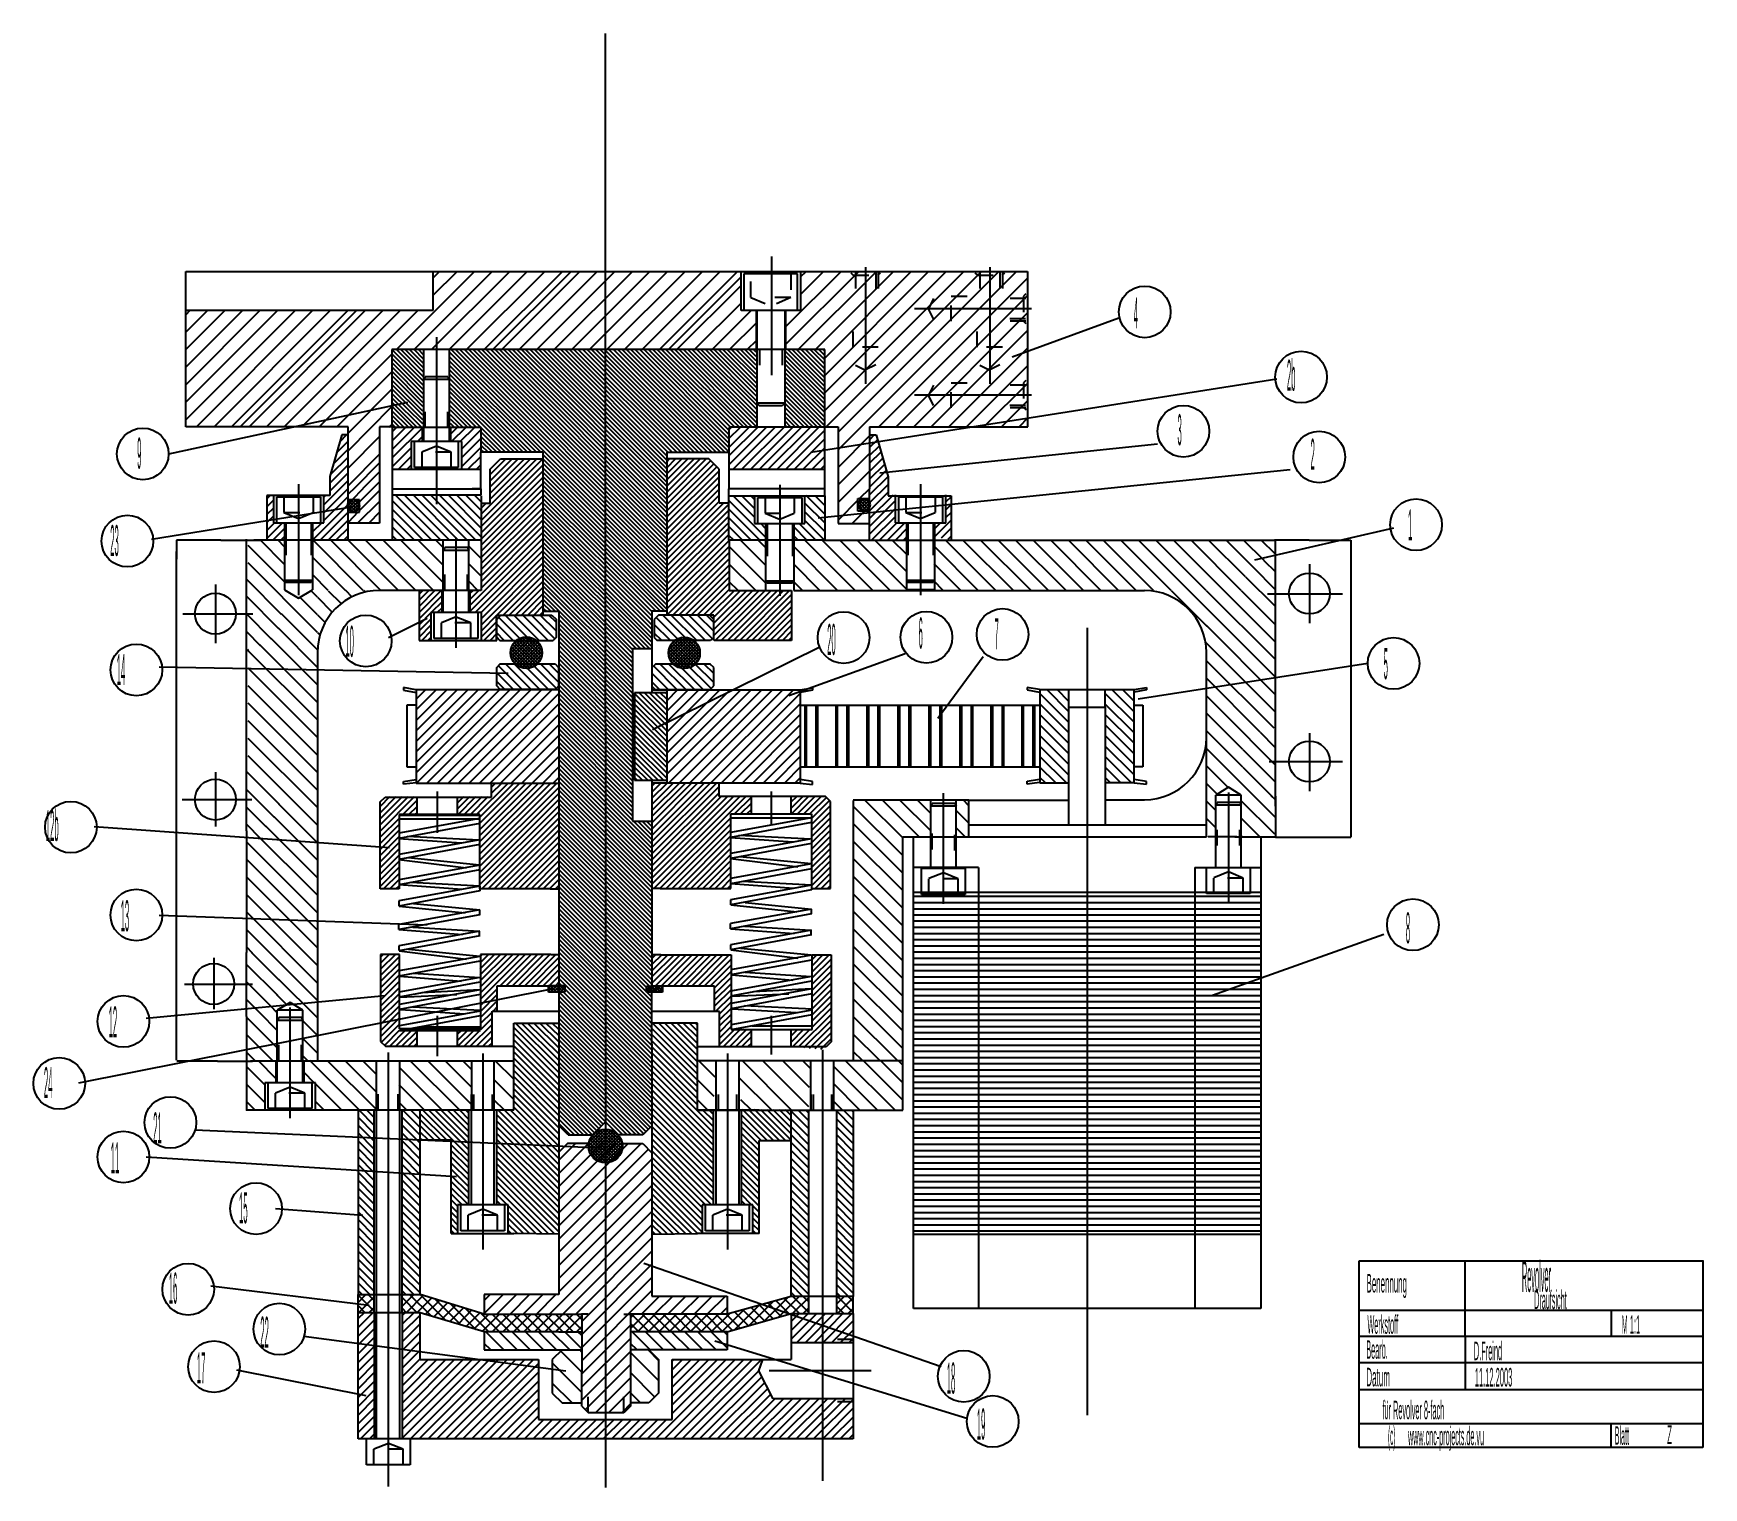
# Model space of a CAD drawing. Extents: x 0.6 to 11.2, y 0 to 9.3.
import ezdxf

# ---------------------------------------------------------------- set-up
doc = ezdxf.new("R2010")
doc.units = 0
doc.header["$LTSCALE"] = 10
for name, pattern in [('CENTER', [2, 1.25, -0.25, 0.25, -0.25]), ('DASHDOT', [1, 0.5, -0.25, 0, -0.25]), ('DOT', [0.25, 0, -0.25])]:
    doc.linetypes.add(name, pattern=pattern)
doc.layers.add('1', color=1, linetype='CONTINUOUS')

msp = doc.modelspace()

# ---------------------------------------------------------------- texts
at = {"layer": '1', "color": 0}
for s, height, width, p in [('4', 0.197, 0.185023, (7.6, 7.379)), ('2b', 0.1969, 0.185023, (8.573, 6.982)), ('3', 0.197, 0.185023, (7.878, 6.636)), ('9', 0.197, 0.185023, (1.272, 6.487)), ('2', 0.197, 0.185023, (8.723, 6.48)), ('1', 0.197, 0.185023, (9.342, 6.032)), ('23', 0.1969, 0.185023, (1.101, 5.932)), ('6', 0.197, 0.185023, (6.234, 5.345)), ('7', 0.197, 0.185023, (6.716, 5.34)), ('10', 0.1969, 0.185023, (2.594, 5.292)), ('20', 0.1969, 0.185023, (5.654, 5.304)), ('14', 0.1969, 0.185023, (1.142, 5.112)), ('5', 0.197, 0.185023, (9.187, 5.15)), ('12b', 0.1969, 0.185023, (0.692, 4.122)), ('13', 0.1969, 0.185023, (1.167, 3.549)), ('8', 0.197, 0.185023, (9.328, 3.472)), ('12', 0.1969, 0.185023, (1.091, 2.875)), ('24', 0.1969, 0.185023, (0.68, 2.489)), ('21', 0.1969, 0.185023, (1.374, 2.202)), ('11', 0.1969, 0.185023, (1.104, 2.011)), ('15', 0.1969, 0.185023, (1.919, 1.693)), ('16', 0.1969, 0.185023, (1.473, 1.184)), ('Revolver', 0.1969, 0.156113, (10.065, 1.258)), ('Benennung', 0.1181, 0.316938, (9.079, 1.254)), ('Draufsicht', 0.1181, 0.254407, (10.143, 1.149)), ('22', 0.1969, 0.185023, (2.054, 0.904)), ('Werkstoff', 0.1181, 0.256977, (9.084, 0.992)), ('M 1:1', 0.1181, 0.262116, (10.698, 0.992)), ('Bearb.', 0.1181, 0.269825, (9.077, 0.833)), ('17', 0.1969, 0.185023, (1.651, 0.678)), ('D.Freind', 0.1181, 0.260189, (9.76, 0.824)), ('18', 0.1969, 0.185023, (6.413, 0.612)), ('Datum', 0.1181, 0.323791, (9.077, 0.658)), ('11.12.2003', 0.1181, 0.277535, (9.766, 0.657)), ('für Revolver 8-fach ', 0.11811, 0.235134, (9.18, 0.449)), ('19', 0.1969, 0.185023, (6.604, 0.32)), ('(c)', 0.1181, 0.205581, (9.215, 0.286)), ('www.cnc-projects.de.vu', 0.11811, 0.266321, (9.342, 0.284)), ('Blatt', 0.1181, 0.231279, (10.654, 0.287)), ('Z', 0.118, 0.308372, (10.988, 0.292))]:
    msp.add_text(s, height=height, dxfattribs=dict(at, width=width)).set_placement(p)

# ---------------------------------------------------------------- linework, layer by layer
at = {"layer": '1', "color": 0, "linetype": 'DASHDOT'}
for p, q in [((4.246, 4.868), (4.246, 9.252)), ((5.301, 7.835), (5.301, 7.08)), ((5.898, 7.767), (5.898, 7.209)), ((5.898, 7.767), (5.898, 7.209)), ((6.687, 7.767), (6.687, 7.209)), ((6.687, 7.767), (6.687, 7.209)), ((6.393, 7.503), (6.209, 7.503)), ((6.393, 7.503), (6.209, 7.503)), ((6.951, 7.503), (6.393, 7.503)), ((6.951, 7.503), (6.393, 7.503)), ((3.173, 7.323), (3.173, 6.262)), ((5.898, 7.209), (5.898, 7.026)), ((5.898, 7.209), (5.898, 7.026)), ((6.687, 7.209), (6.687, 7.026)), ((6.687, 7.209), (6.687, 7.026)), ((6.393, 6.953), (6.209, 6.953)), ((6.393, 6.953), (6.209, 6.953)), ((6.951, 6.953), (6.393, 6.953)), ((6.951, 6.953), (6.393, 6.953)), ((2.297, 6.389), (2.297, 5.684)), ((5.352, 6.385), (5.352, 5.68)), ((6.246, 6.389), (6.246, 5.684)), ((3.296, 6.05), (3.296, 5.348)), ((8.716, 5.88), (8.716, 5.506)), ((1.769, 5.751), (1.769, 5.378)), ((8.449, 5.693), (8.926, 5.693)), ((1.561, 5.566), (2.007, 5.566)), ((7.304, 5.476), (7.304, 0.44)), ((4.246, 4.868), (4.246, 2.691)), ((8.716, 4.808), (8.716, 4.439)), ((8.46, 4.626), (8.926, 4.626)), ((1.769, 4.559), (1.769, 4.215)), ((1.558, 4.385), (2.001, 4.385)), ((6.391, 4.425), (6.391, 3.723)), ((8.201, 4.431), (8.201, 3.729)), ((1.758, 3.38), (1.758, 3.054)), ((1.572, 3.213), (2.004, 3.213)), ((2.242, 3.064), (2.242, 2.362)), ((2.866, 2.778), (2.866, 0.021)), ((3.467, 2.773), (3.467, 1.527)), ((5.021, 2.773), (5.021, 1.527)), ((5.624, 2.796), (5.624, 0.058)), ((4.246, 2.691), (4.246, 0.015)), ((5.933, 0.757), (5.285, 0.757))]:
    msp.add_line(p, q, dxfattribs=at)
at = {"layer": '1', "color": 0, "linetype": 'CONTINUOUS'}
for p, q in [((1.581, 6.752), (1.581, 7.74)), ((1.581, 7.74), (6.926, 7.74)), ((3.413, 7.738), (2.919, 7.244)), ((3.524, 7.738), (3.03, 7.244)), ((3.636, 7.738), (3.141, 7.244)), ((3.15, 7.738), (3.15, 7.491)), ((3.301, 7.738), (3.15, 7.586)), ((3.19, 7.738), (3.15, 7.697)), ((3.747, 7.738), (3.253, 7.244)), ((3.858, 7.738), (3.364, 7.244)), ((3.97, 7.738), (3.475, 7.244)), ((4.025, 7.738), (3.531, 7.244)), ((4.081, 7.738), (3.587, 7.244)), ((4.192, 7.738), (3.698, 7.244)), ((4.304, 7.738), (3.81, 7.244)), ((4.415, 7.738), (3.921, 7.244)), ((4.526, 7.738), (4.032, 7.244)), ((4.638, 7.738), (4.144, 7.244)), ((4.749, 7.738), (4.255, 7.244)), ((4.86, 7.738), (4.366, 7.244)), ((4.972, 7.738), (4.478, 7.244)), ((5.083, 7.738), (4.589, 7.244)), ((5.107, 7.706), (4.645, 7.244)), ((5.107, 7.65), (4.7, 7.244)), ((5.107, 7.491), (5.107, 7.738)), ((5.465, 7.724), (5.125, 7.724)), ((5.125, 7.724), (5.125, 7.491)), ((5.852, 7.738), (5.39, 7.276)), ((5.741, 7.738), (5.39, 7.388)), ((5.465, 7.491), (5.465, 7.724)), ((5.964, 7.738), (5.469, 7.244)), ((5.485, 7.738), (5.485, 7.491)), ((5.629, 7.738), (5.485, 7.593)), ((5.518, 7.738), (5.485, 7.705)), ((6.075, 7.739), (5.58, 7.244)), ((6.187, 7.739), (5.638, 7.19)), ((6.41, 7.739), (5.639, 6.969)), ((6.298, 7.739), (5.639, 7.079)), ((6.521, 7.739), (5.64, 6.858)), ((6.633, 7.739), (5.647, 6.753)), ((6.856, 7.74), (5.723, 6.606)), ((6.744, 7.74), (5.723, 6.718)), ((6.926, 7.698), (5.981, 6.753)), ((6.926, 7.74), (6.926, 6.752)), ((5.107, 7.539), (4.812, 7.244)), ((6.926, 7.587), (6.092, 6.753)), ((3.15, 7.491), (1.581, 7.491)), ((1.941, 7.491), (1.581, 7.131)), ((1.829, 7.491), (1.581, 7.243)), ((1.718, 7.491), (1.581, 7.354)), ((1.607, 7.491), (1.581, 7.465)), ((2.275, 7.491), (1.582, 6.798)), ((2.164, 7.491), (1.582, 6.909)), ((2.052, 7.491), (1.582, 7.02)), ((2.386, 7.491), (1.649, 6.753)), ((2.498, 7.491), (1.76, 6.753)), ((2.609, 7.491), (1.872, 6.753)), ((2.665, 7.491), (1.927, 6.753)), ((2.72, 7.491), (1.983, 6.753)), ((2.832, 7.491), (2.094, 6.753)), ((2.943, 7.491), (2.206, 6.753)), ((3.054, 7.491), (2.317, 6.753)), ((5.17, 7.491), (4.923, 7.244)), ((5.485, 7.491), (5.107, 7.491)), ((5.202, 7.491), (5.202, 7.244)), ((5.206, 7.491), (5.206, 7.244)), ((5.384, 7.491), (5.384, 7.242)), ((5.39, 7.491), (5.39, 7.244)), ((6.926, 7.476), (6.203, 6.753)), ((7.505, 7.442), (6.828, 7.196)), ((5.202, 7.411), (5.034, 7.244)), ((6.926, 7.365), (6.315, 6.753)), ((2.89, 7.215), (2.428, 6.753)), ((5.638, 7.244), (2.89, 7.244)), ((2.89, 7.244), (2.89, 6.75)), ((3.089, 7.045), (2.89, 7.244)), ((3.088, 7.018), (2.89, 7.216)), ((3.089, 7.073), (2.918, 7.244)), ((3.09, 7.1), (2.946, 7.243)), ((3.09, 7.127), (2.974, 7.243)), ((3.09, 7.155), (3.002, 7.243)), ((3.091, 7.182), (3.03, 7.243)), ((3.091, 7.21), (3.058, 7.243)), ((3.092, 7.237), (3.086, 7.243)), ((3.092, 6.66), (3.092, 7.243)), ((3.255, 6.66), (3.255, 7.243)), ((4.636, 5.846), (3.255, 7.227)), ((4.636, 5.874), (3.266, 7.243)), ((4.636, 5.901), (3.294, 7.243)), ((4.636, 5.929), (3.322, 7.243)), ((4.636, 5.957), (3.35, 7.243)), ((4.636, 5.985), (3.378, 7.243)), ((4.636, 6.013), (3.405, 7.243)), ((4.636, 6.041), (3.433, 7.243)), ((4.636, 6.068), (3.461, 7.243)), ((4.636, 6.096), (3.489, 7.243)), ((4.636, 6.124), (3.517, 7.243)), ((4.636, 6.152), (3.545, 7.243)), ((4.636, 6.18), (3.572, 7.243)), ((4.636, 6.208), (3.6, 7.243)), ((4.636, 6.235), (3.628, 7.243)), ((4.636, 6.263), (3.656, 7.243)), ((4.636, 6.291), (3.684, 7.243)), ((4.636, 6.319), (3.712, 7.243)), ((4.636, 6.347), (3.739, 7.243)), ((4.636, 6.375), (3.767, 7.243)), ((4.636, 6.402), (3.795, 7.243)), ((4.636, 6.43), (3.823, 7.243)), ((4.636, 6.458), (3.851, 7.243)), ((4.636, 6.486), (3.878, 7.243)), ((4.636, 6.514), (3.906, 7.243)), ((4.636, 6.542), (3.934, 7.243)), ((4.636, 6.569), (3.962, 7.243)), ((4.642, 6.591), (3.99, 7.243)), ((4.67, 6.591), (4.018, 7.243)), ((4.698, 6.591), (4.045, 7.243)), ((4.726, 6.591), (4.073, 7.243)), ((4.753, 6.591), (4.101, 7.243)), ((4.781, 6.591), (4.129, 7.243)), ((4.809, 6.591), (4.157, 7.243)), ((4.837, 6.591), (4.185, 7.243)), ((4.865, 6.591), (4.212, 7.243)), ((4.893, 6.591), (4.24, 7.243)), ((4.921, 6.591), (4.268, 7.243)), ((4.948, 6.591), (4.296, 7.243)), ((4.976, 6.591), (4.324, 7.243)), ((5.004, 6.591), (4.352, 7.243)), ((5.029, 6.594), (4.379, 7.243)), ((5.029, 6.621), (4.407, 7.243)), ((5.029, 6.649), (4.435, 7.243)), ((5.029, 6.677), (4.463, 7.243)), ((5.029, 6.705), (4.491, 7.243)), ((5.03, 6.732), (4.519, 7.243)), ((5.04, 6.75), (4.546, 7.243)), ((5.068, 6.75), (4.574, 7.243)), ((5.096, 6.75), (4.602, 7.243)), ((5.124, 6.75), (4.63, 7.243)), ((5.152, 6.749), (4.658, 7.243)), ((5.18, 6.749), (4.686, 7.243)), ((5.207, 6.75), (4.713, 7.243)), ((5.207, 6.778), (4.741, 7.243)), ((5.207, 6.806), (4.769, 7.243)), ((5.206, 6.834), (4.797, 7.243)), ((5.206, 6.862), (4.825, 7.243)), ((5.206, 6.89), (4.852, 7.243)), ((5.205, 6.919), (4.88, 7.244)), ((5.205, 6.947), (4.908, 7.244)), ((5.205, 6.975), (4.936, 7.244)), ((5.204, 7.003), (4.964, 7.244)), ((5.204, 7.031), (4.992, 7.244)), ((5.204, 7.059), (5.019, 7.244)), ((5.203, 7.088), (5.047, 7.244)), ((5.203, 7.116), (5.075, 7.244)), ((5.203, 7.144), (5.103, 7.244)), ((5.202, 7.172), (5.131, 7.244)), ((5.202, 7.299), (5.146, 7.244)), ((5.202, 7.2), (5.159, 7.244)), ((5.202, 7.228), (5.186, 7.244)), ((5.207, 7.245), (5.207, 6.749)), ((5.384, 7.245), (5.384, 6.749)), ((5.637, 6.983), (5.39, 7.231)), ((5.637, 7.011), (5.406, 7.242)), ((5.637, 7.039), (5.434, 7.242)), ((5.637, 7.067), (5.462, 7.242)), ((5.637, 7.095), (5.489, 7.243)), ((5.638, 7.122), (5.517, 7.243)), ((5.638, 7.15), (5.545, 7.243)), ((5.638, 7.178), (5.572, 7.243)), ((5.638, 7.206), (5.6, 7.243)), ((5.638, 7.233), (5.628, 7.244)), ((5.638, 6.75), (5.638, 7.244)), ((6.927, 7.254), (6.426, 6.753)), ((3.088, 6.99), (2.89, 7.188)), ((3.088, 6.963), (2.891, 7.16)), ((3.087, 6.935), (2.891, 7.132)), ((4.636, 5.818), (3.255, 7.198)), ((3.835, 6.591), (3.256, 7.17)), ((3.807, 6.591), (3.256, 7.142)), ((3.779, 6.591), (3.257, 7.113)), ((5.637, 6.928), (5.389, 7.176)), ((5.637, 6.9), (5.389, 7.148)), ((5.637, 6.872), (5.389, 7.121)), ((5.637, 6.956), (5.39, 7.203)), ((6.927, 7.142), (6.538, 6.753)), ((2.889, 7.103), (2.54, 6.753)), ((3.087, 6.908), (2.891, 7.104)), ((3.086, 6.881), (2.891, 7.076)), ((3.086, 6.853), (2.891, 7.048)), ((3.085, 6.826), (2.892, 7.02)), ((3.101, 7.07), (3.092, 7.054)), ((3.255, 7.054), (3.092, 7.054)), ((3.245, 7.07), (3.101, 7.07)), ((3.245, 7.07), (3.255, 7.054)), ((3.751, 6.591), (3.257, 7.085)), ((3.723, 6.591), (3.258, 7.057)), ((3.696, 6.591), (3.258, 7.029)), ((3.668, 6.591), (3.258, 7)), ((5.637, 6.761), (5.387, 7.011)), ((5.637, 6.845), (5.388, 7.093)), ((5.637, 6.817), (5.388, 7.066)), ((5.637, 6.789), (5.388, 7.038)), ((5.55, 6.592), (8.508, 7.057)), ((6.927, 7.031), (6.649, 6.753)), ((1.473, 6.581), (2.991, 6.909)), ((2.888, 6.991), (2.611, 6.713)), ((3.085, 6.798), (2.892, 6.992)), ((3.085, 6.771), (2.892, 6.963)), ((3.08, 6.748), (2.892, 6.935)), ((3.051, 6.749), (2.892, 6.907)), ((3.64, 6.591), (3.259, 6.972)), ((3.453, 6.75), (3.259, 6.944)), ((3.426, 6.749), (3.26, 6.915)), ((5.384, 6.904), (5.207, 6.904)), ((5.207, 6.904), (5.223, 6.887)), ((5.384, 6.904), (5.368, 6.887)), ((5.565, 6.75), (5.386, 6.928)), ((5.537, 6.75), (5.386, 6.901)), ((5.62, 6.75), (5.387, 6.983)), ((5.593, 6.75), (5.387, 6.956)), ((6.927, 6.92), (6.76, 6.753)), ((2.888, 6.879), (2.611, 6.601)), ((3.022, 6.75), (2.893, 6.879)), ((2.994, 6.75), (2.893, 6.851)), ((2.965, 6.751), (2.893, 6.823)), ((2.936, 6.752), (2.893, 6.795)), ((3.398, 6.749), (3.26, 6.887)), ((3.371, 6.749), (3.261, 6.859)), ((3.343, 6.749), (3.261, 6.83)), ((3.316, 6.748), (3.262, 6.802)), ((5.368, 6.887), (5.223, 6.887)), ((5.481, 6.749), (5.385, 6.846)), ((5.454, 6.749), (5.385, 6.818)), ((5.426, 6.749), (5.385, 6.791)), ((5.509, 6.75), (5.386, 6.873)), ((6.927, 6.809), (6.872, 6.753)), ((2.611, 6.753), (1.582, 6.753)), ((2.571, 6.702), (2.495, 6.438)), ((2.602, 6.702), (2.558, 6.658)), ((2.611, 6.702), (2.571, 6.702)), ((2.611, 6.362), (2.611, 6.753)), ((2.811, 6.691), (2.611, 6.49)), ((2.893, 6.753), (2.811, 6.753)), ((2.811, 6.753), (2.811, 6.362)), ((2.887, 6.766), (2.871, 6.75)), ((2.892, 6.75), (2.892, 6.36)), ((2.892, 6.75), (3.457, 6.75)), ((2.908, 6.753), (2.893, 6.767)), ((2.92, 6.75), (2.893, 6.723)), ((3.03, 6.749), (2.893, 6.612)), ((2.975, 6.749), (2.893, 6.667)), ((3.084, 6.747), (2.894, 6.557)), ((3.084, 6.691), (3.052, 6.659)), ((3.084, 6.659), (3.084, 6.748)), ((3.086, 6.749), (3.085, 6.748)), ((3.141, 6.748), (3.14, 6.748)), ((3.197, 6.748), (3.196, 6.748)), ((3.252, 6.748), (3.252, 6.748)), ((3.288, 6.748), (3.262, 6.774)), ((3.263, 6.659), (3.263, 6.748)), ((3.302, 6.747), (3.263, 6.708)), ((3.357, 6.747), (3.269, 6.659)), ((3.412, 6.747), (3.324, 6.659)), ((3.455, 6.734), (3.334, 6.613)), ((3.456, 6.591), (3.456, 6.746)), ((3.612, 6.591), (3.457, 6.746)), ((3.584, 6.591), (3.457, 6.718)), ((3.556, 6.591), (3.457, 6.69)), ((5.029, 6.746), (5.029, 6.591)), ((5.042, 6.746), (5.029, 6.734)), ((5.637, 6.75), (5.03, 6.75)), ((5.098, 6.747), (5.03, 6.679)), ((5.154, 6.747), (5.031, 6.624)), ((5.21, 6.747), (5.032, 6.57)), ((5.266, 6.748), (5.033, 6.515)), ((5.322, 6.748), (5.055, 6.481)), ((5.378, 6.748), (5.11, 6.481)), ((5.433, 6.749), (5.166, 6.481)), ((5.489, 6.749), (5.222, 6.481)), ((5.545, 6.749), (5.277, 6.481)), ((5.601, 6.75), (5.333, 6.481)), ((5.398, 6.749), (5.384, 6.763)), ((5.637, 6.729), (5.389, 6.481)), ((5.637, 6.75), (5.637, 6.36)), ((5.64, 6.753), (5.723, 6.753)), ((5.723, 6.753), (5.723, 6.353)), ((5.923, 6.696), (5.723, 6.495)), ((5.923, 6.753), (6.927, 6.753)), ((5.923, 6.753), (5.923, 6.358)), ((5.923, 6.701), (5.964, 6.701)), ((5.953, 6.701), (5.923, 6.671)), ((5.964, 6.701), (6.04, 6.436)), ((2.611, 6.611), (2.518, 6.517)), ((2.611, 6.661), (2.538, 6.588)), ((2.811, 6.58), (2.611, 6.379)), ((3.013, 6.62), (2.894, 6.501)), ((3.334, 6.659), (3.013, 6.659)), ((3.013, 6.659), (3.013, 6.481)), ((3.033, 6.494), (3.033, 6.66)), ((3.311, 6.66), (3.311, 6.494)), ((3.455, 6.678), (3.334, 6.557)), ((3.334, 6.481), (3.334, 6.659)), ((3.454, 6.622), (3.334, 6.501)), ((3.455, 6.36), (3.455, 6.591)), ((3.529, 6.591), (3.457, 6.662)), ((3.501, 6.591), (3.457, 6.635)), ((3.473, 6.591), (3.457, 6.607)), ((3.849, 6.591), (3.457, 6.591)), ((3.849, 6.591), (3.849, 5.581)), ((4.636, 5.79), (3.849, 6.577)), ((4.636, 6.591), (5.03, 6.591)), ((4.636, 6.591), (4.636, 5.581)), ((5.032, 6.36), (5.032, 6.591)), ((5.637, 6.674), (5.444, 6.481)), ((5.638, 6.619), (5.5, 6.481)), ((5.923, 6.584), (5.723, 6.384)), ((5.973, 6.67), (5.923, 6.621)), ((5.984, 6.631), (5.923, 6.571)), ((5.995, 6.592), (5.923, 6.521)), ((7.752, 6.643), (5.987, 6.459)), ((2.611, 6.511), (2.495, 6.394)), ((2.611, 6.561), (2.497, 6.447)), ((2.811, 6.524), (2.649, 6.362)), ((3.453, 6.481), (2.894, 6.481)), ((3.013, 6.565), (2.929, 6.481)), ((3.013, 6.509), (2.985, 6.481)), ((3.311, 6.494), (3.033, 6.494)), ((3.454, 6.565), (3.369, 6.481)), ((3.453, 6.509), (3.425, 6.481)), ((3.848, 6.549), (3.455, 6.156)), ((3.809, 6.549), (3.455, 6.195)), ((3.848, 6.51), (3.455, 6.117)), ((3.848, 6.471), (3.456, 6.079)), ((3.514, 6.483), (3.579, 6.549)), ((3.77, 6.549), (3.514, 6.293)), ((3.731, 6.549), (3.514, 6.332)), ((3.692, 6.549), (3.514, 6.371)), ((3.653, 6.549), (3.514, 6.41)), ((3.614, 6.549), (3.514, 6.449)), ((3.514, 6.268), (3.514, 6.483)), ((3.579, 6.549), (3.848, 6.549)), ((4.636, 5.762), (3.849, 6.549)), ((4.636, 5.734), (3.849, 6.521)), ((4.636, 5.706), (3.849, 6.493)), ((4.902, 6.549), (4.633, 6.549)), ((4.886, 6.549), (4.633, 6.296)), ((4.847, 6.549), (4.633, 6.335)), ((4.808, 6.549), (4.633, 6.374)), ((4.769, 6.549), (4.633, 6.413)), ((4.73, 6.549), (4.633, 6.452)), ((4.691, 6.549), (4.633, 6.491)), ((4.652, 6.549), (4.633, 6.529)), ((4.913, 6.537), (4.634, 6.257)), ((4.933, 6.517), (4.634, 6.218)), ((4.952, 6.498), (4.634, 6.179)), ((4.967, 6.474), (4.634, 6.14)), ((4.967, 6.483), (4.902, 6.549)), ((4.967, 6.268), (4.967, 6.483)), ((5.639, 6.481), (5.033, 6.481)), ((5.638, 6.564), (5.556, 6.481)), ((8.593, 6.479), (5.597, 6.172)), ((5.639, 6.509), (5.611, 6.481)), ((5.922, 6.472), (5.723, 6.272)), ((6.006, 6.553), (5.923, 6.47)), ((6.018, 6.514), (5.923, 6.42)), ((6.029, 6.476), (5.923, 6.37)), ((2.611, 6.411), (2.458, 6.257)), ((2.611, 6.461), (2.495, 6.344)), ((2.495, 6.438), (2.495, 6.317)), ((2.652, 6.364), (2.613, 6.327)), ((2.811, 6.403), (2.684, 6.276)), ((2.811, 6.468), (2.705, 6.362)), ((3.848, 6.432), (3.456, 6.04)), ((3.848, 6.393), (3.456, 6.001)), ((4.636, 5.679), (3.849, 6.465)), ((4.636, 5.651), (3.849, 6.438)), ((4.636, 5.623), (3.849, 6.41)), ((4.636, 5.595), (3.849, 6.382)), ((4.967, 6.435), (4.634, 6.101)), ((4.967, 6.396), (4.634, 6.062)), ((6.04, 6.437), (5.923, 6.32)), ((6.04, 6.387), (5.923, 6.27)), ((6.04, 6.436), (6.04, 6.315)), ((2.119, 6.319), (2.095, 6.295)), ((2.495, 6.317), (2.095, 6.317)), ((2.095, 6.317), (2.095, 6.035)), ((2.137, 6.286), (2.095, 6.245)), ((2.137, 6.321), (2.137, 6.143)), ((2.159, 6.142), (2.159, 6.308)), ((2.159, 6.308), (2.437, 6.308)), ((2.611, 6.26), (2.387, 6.036)), ((2.437, 6.308), (2.437, 6.142)), ((2.611, 6.361), (2.458, 6.207)), ((2.458, 6.143), (2.458, 6.321)), ((2.47, 6.319), (2.458, 6.307)), ((2.611, 6.31), (2.458, 6.157)), ((2.644, 6.29), (2.607, 6.252)), ((2.684, 6.29), (2.61, 6.29)), ((2.661, 6.286), (2.61, 6.235)), ((2.61, 6.268), (2.661, 6.217)), ((2.611, 6.035), (2.611, 6.362)), ((2.619, 6.28), (2.673, 6.226)), ((2.673, 6.277), (2.619, 6.223)), ((2.632, 6.287), (2.681, 6.239)), ((2.681, 6.264), (2.632, 6.216)), ((2.706, 6.359), (2.635, 6.288)), ((2.651, 6.289), (2.682, 6.257)), ((2.811, 6.278), (2.672, 6.141)), ((2.811, 6.349), (2.684, 6.222)), ((2.684, 6.211), (2.684, 6.29)), ((2.811, 6.362), (2.811, 6.141)), ((2.892, 6.36), (3.455, 6.36)), ((2.892, 6.36), (2.892, 6.32)), ((2.893, 6.033), (2.893, 6.32)), ((2.893, 6.32), (3.457, 6.32)), ((3.144, 6.033), (2.893, 6.283)), ((3.2, 6.033), (2.913, 6.319)), ((3.255, 6.033), (2.969, 6.319)), ((3.311, 6.033), (3.026, 6.318)), ((3.367, 6.033), (3.082, 6.318)), ((3.422, 6.033), (3.138, 6.317)), ((3.457, 6.054), (3.194, 6.317)), ((3.457, 6.11), (3.251, 6.316)), ((3.457, 6.165), (3.307, 6.315)), ((3.457, 6.221), (3.363, 6.315)), ((3.455, 6.36), (3.4, 6.36)), ((3.457, 6.277), (3.419, 6.314)), ((3.455, 6.36), (3.455, 6.36)), ((3.455, 6.36), (3.455, 6.32)), ((3.455, 6.268), (3.514, 6.268)), ((3.489, 6.268), (3.455, 6.234)), ((3.848, 6.354), (3.456, 5.962)), ((3.848, 6.315), (3.456, 5.923)), ((3.848, 6.276), (3.456, 5.885)), ((3.457, 6.314), (3.457, 6.033)), ((4.622, 5.581), (3.849, 6.354)), ((4.595, 5.581), (3.849, 6.326)), ((4.567, 5.581), (3.849, 6.298)), ((4.54, 5.58), (3.849, 6.271)), ((4.967, 6.357), (4.634, 6.023)), ((4.967, 6.318), (4.634, 5.985)), ((4.967, 6.279), (4.634, 5.946)), ((4.995, 6.268), (4.634, 5.907)), ((5.026, 6.26), (4.634, 5.868)), ((5.026, 6.268), (4.967, 6.268)), ((5.03, 6.314), (5.03, 6.36)), ((5.03, 6.314), (5.638, 6.314)), ((5.03, 6.033), (5.03, 6.314)), ((5.263, 6.053), (5.03, 6.285)), ((5.637, 6.36), (5.032, 6.36)), ((5.192, 6.179), (5.056, 6.314)), ((5.192, 6.235), (5.111, 6.315)), ((5.192, 6.291), (5.166, 6.316)), ((5.192, 6.316), (5.192, 6.139)), ((5.214, 6.138), (5.214, 6.303)), ((5.214, 6.303), (5.492, 6.303)), ((5.492, 6.303), (5.492, 6.138)), ((5.512, 6.139), (5.512, 6.316)), ((5.638, 6.143), (5.512, 6.268)), ((5.638, 6.198), (5.52, 6.316)), ((5.638, 6.254), (5.577, 6.315)), ((5.638, 6.31), (5.634, 6.314)), ((5.638, 6.314), (5.638, 6.36)), ((5.638, 6.314), (5.638, 6.033)), ((5.723, 6.353), (5.723, 6.139)), ((5.848, 6.287), (5.723, 6.161)), ((5.848, 6.218), (5.848, 6.297)), ((5.848, 6.297), (5.922, 6.297)), ((5.887, 6.296), (5.85, 6.258)), ((5.904, 6.292), (5.853, 6.241)), ((5.853, 6.274), (5.904, 6.223)), ((5.922, 6.36), (5.858, 6.297)), ((5.862, 6.286), (5.916, 6.232)), ((5.916, 6.283), (5.862, 6.229)), ((5.875, 6.294), (5.924, 6.245)), ((5.924, 6.271), (5.875, 6.222)), ((5.894, 6.295), (5.925, 6.264)), ((5.923, 6.033), (5.923, 6.36)), ((6.04, 6.337), (5.923, 6.22)), ((6.073, 6.319), (5.923, 6.17)), ((6.085, 6.282), (5.923, 6.12)), ((6.04, 6.315), (6.44, 6.315)), ((6.086, 6.321), (6.086, 6.143)), ((6.108, 6.142), (6.108, 6.308)), ((6.108, 6.308), (6.386, 6.308)), ((6.386, 6.308), (6.386, 6.142)), ((6.407, 6.143), (6.407, 6.321)), ((6.44, 6.309), (6.407, 6.276)), ((6.44, 6.259), (6.407, 6.226)), ((6.44, 6.315), (6.44, 6.033)), ((1.364, 6.039), (2.636, 6.245)), ((2.137, 6.236), (2.095, 6.195)), ((2.137, 6.186), (2.095, 6.145)), ((2.611, 6.21), (2.434, 6.033)), ((2.611, 6.16), (2.484, 6.033)), ((2.607, 6.251), (2.644, 6.213)), ((2.61, 6.211), (2.684, 6.211)), ((2.674, 6.21), (2.613, 6.148)), ((2.682, 6.246), (2.651, 6.214)), ((2.811, 6.21), (2.743, 6.141)), ((3.088, 6.033), (2.893, 6.228)), ((3.033, 6.033), (2.893, 6.172)), ((3.848, 6.237), (3.457, 5.846)), ((3.848, 6.198), (3.457, 5.807)), ((3.848, 6.159), (3.457, 5.768)), ((4.54, 5.552), (3.849, 6.243)), ((4.54, 5.524), (3.849, 6.215)), ((4.541, 5.495), (3.849, 6.187)), ((4.541, 5.467), (3.849, 6.159)), ((5.026, 6.221), (4.634, 5.829)), ((5.027, 6.183), (4.634, 5.79)), ((5.227, 6.033), (5.03, 6.229)), ((5.171, 6.032), (5.031, 6.173)), ((5.638, 6.087), (5.512, 6.213)), ((5.637, 6.033), (5.512, 6.157)), ((5.891, 6.218), (5.812, 6.139)), ((5.922, 6.218), (5.848, 6.218)), ((5.85, 6.257), (5.887, 6.219)), ((5.925, 6.252), (5.894, 6.22)), ((6.086, 6.232), (5.923, 6.07)), ((6.086, 6.182), (5.938, 6.034)), ((6.44, 6.159), (6.335, 6.054)), ((6.44, 6.209), (6.407, 6.176)), ((2.194, 6.143), (2.095, 6.044)), ((2.144, 6.143), (2.095, 6.094)), ((2.208, 6.107), (2.135, 6.034)), ((2.137, 6.143), (2.458, 6.143)), ((2.208, 6.057), (2.184, 6.033)), ((2.208, 6.143), (2.208, 6.054)), ((2.208, 6.054), (2.208, 5.718)), ((2.217, 6.143), (2.217, 6.037)), ((2.378, 6.143), (2.378, 6.037)), ((2.386, 6.143), (2.386, 6.054)), ((2.444, 6.143), (2.386, 6.086)), ((2.394, 6.143), (2.386, 6.136)), ((2.386, 6.054), (2.386, 5.718)), ((2.611, 6.11), (2.535, 6.034)), ((2.611, 6.06), (2.586, 6.035)), ((2.811, 6.141), (2.611, 6.141)), ((2.977, 6.033), (2.893, 6.116)), ((2.921, 6.033), (2.893, 6.061)), ((3.848, 6.082), (3.387, 5.62)), ((3.848, 6.121), (3.457, 5.729)), ((4.541, 5.439), (3.849, 6.131)), ((4.541, 5.411), (3.849, 6.103)), ((4.542, 5.383), (3.849, 6.076)), ((4.542, 5.355), (3.849, 6.048)), ((5.027, 6.144), (4.634, 5.751)), ((5.028, 6.106), (4.634, 5.712)), ((5.028, 6.067), (4.634, 5.673)), ((5.116, 6.032), (5.032, 6.117)), ((5.06, 6.032), (5.032, 6.06)), ((5.192, 6.139), (5.512, 6.139)), ((5.263, 6.108), (5.232, 6.139)), ((5.263, 6.139), (5.263, 6.05)), ((5.263, 6.05), (5.263, 5.713)), ((5.272, 6.139), (5.272, 6.032)), ((5.433, 6.139), (5.433, 6.032)), ((5.441, 6.139), (5.441, 6.05)), ((5.525, 6.033), (5.441, 6.117)), ((5.441, 6.05), (5.441, 5.713)), ((5.47, 6.033), (5.442, 6.061)), ((5.581, 6.033), (5.475, 6.139)), ((5.723, 6.139), (5.923, 6.139)), ((6.097, 6.143), (5.988, 6.034)), ((6.147, 6.143), (6.039, 6.035)), ((6.086, 6.143), (6.407, 6.143)), ((6.16, 6.106), (6.09, 6.036)), ((6.164, 6.06), (6.141, 6.036)), ((6.157, 6.143), (6.157, 6.054)), ((6.157, 6.054), (6.157, 5.718)), ((6.166, 6.143), (6.166, 6.037)), ((6.327, 6.143), (6.327, 6.037)), ((6.335, 6.143), (6.335, 6.054)), ((6.374, 6.143), (6.335, 6.105)), ((6.335, 6.054), (6.335, 5.718)), ((6.44, 6.109), (6.377, 6.046)), ((6.44, 6.058), (6.419, 6.038)), ((9.25, 6.11), (8.367, 5.905)), ((1.804, 6.033), (1.521, 6.033)), ((1.521, 6.033), (1.521, 5.913)), ((1.521, 2.73), (1.521, 5.961)), ((1.804, 6.033), (2.054, 6.033)), ((1.967, 4.186), (1.967, 6.04)), ((2.208, 5.768), (1.977, 5.999)), ((2.893, 6.033), (2.012, 6.033)), ((2.208, 5.879), (2.054, 6.034)), ((2.208, 5.991), (2.165, 6.034)), ((2.708, 5.714), (2.389, 6.032)), ((2.819, 5.714), (2.501, 6.032)), ((2.931, 5.714), (2.612, 6.032)), ((3.042, 5.714), (2.723, 6.032)), ((3.153, 5.714), (2.835, 6.032)), ((3.457, 6.033), (2.893, 6.033)), ((3.215, 5.763), (2.946, 6.032)), ((3.215, 5.875), (3.057, 6.032)), ((3.215, 5.986), (3.169, 6.032)), ((3.216, 5.573), (3.216, 6.034)), ((3.226, 5.986), (3.216, 5.968)), ((3.379, 5.968), (3.216, 5.968)), ((3.369, 5.986), (3.226, 5.986)), ((3.369, 5.986), (3.379, 5.968)), ((3.379, 5.573), (3.379, 6.034)), ((3.457, 5.916), (3.379, 5.994)), ((3.848, 6.043), (3.387, 5.581)), ((3.849, 6.004), (3.418, 5.573)), ((3.457, 6.027), (3.452, 6.033)), ((3.457, 6.033), (3.457, 5.714)), ((3.849, 5.965), (3.457, 5.573)), ((4.527, 5.342), (3.849, 6.02)), ((4.499, 5.342), (3.849, 5.992)), ((4.471, 5.342), (3.849, 5.964)), ((5.029, 6.029), (4.634, 5.634)), ((5.029, 5.99), (4.634, 5.595)), ((5.03, 5.952), (4.635, 5.556)), ((5.638, 6.033), (5.03, 6.033)), ((5.032, 6.032), (5.032, 5.714)), ((5.263, 5.762), (5.032, 5.992)), ((5.262, 5.874), (5.104, 6.032)), ((5.261, 5.986), (5.215, 6.033)), ((5.72, 5.713), (5.441, 5.992)), ((5.831, 5.713), (5.511, 6.033)), ((5.943, 5.713), (5.622, 6.033)), ((5.638, 6.033), (6.503, 6.033)), ((6.054, 5.713), (5.733, 6.033)), ((6.157, 5.721), (5.845, 6.033)), ((6.157, 5.833), (5.956, 6.033)), ((6.157, 5.944), (6.067, 6.033)), ((6.611, 5.715), (6.333, 5.994)), ((6.723, 5.715), (6.405, 6.033)), ((6.503, 6.033), (6.581, 6.033)), ((6.834, 5.715), (6.516, 6.033)), ((6.581, 6.033), (8.498, 6.033)), ((6.946, 5.715), (6.628, 6.033)), ((7.057, 5.715), (6.739, 6.033)), ((7.169, 5.715), (6.85, 6.033)), ((7.28, 5.715), (6.962, 6.033)), ((7.392, 5.714), (7.073, 6.033)), ((7.503, 5.714), (7.185, 6.033)), ((7.615, 5.714), (7.296, 6.033)), ((7.726, 5.714), (7.407, 6.033)), ((7.838, 5.714), (7.519, 6.033)), ((7.95, 5.714), (7.63, 6.033)), ((8.061, 5.713), (7.741, 6.033)), ((8.501, 5.385), (7.853, 6.033)), ((8.283, 5.714), (7.964, 6.033)), ((8.309, 5.8), (8.076, 6.033)), ((8.358, 5.862), (8.187, 6.033)), ((8.429, 5.903), (8.298, 6.033)), ((8.5, 5.943), (8.41, 6.033)), ((8.715, 6.033), (8.495, 6.033)), ((8.498, 6.033), (8.498, 5.912)), ((8.715, 6.033), (8.978, 6.033)), ((8.978, 6.033), (8.978, 4.147)), ((2.418, 5.447), (1.977, 5.888)), ((2.596, 5.714), (2.387, 5.923)), ((3.457, 5.805), (3.379, 5.883)), ((3.849, 5.926), (3.458, 5.535)), ((3.849, 5.887), (3.458, 5.496)), ((3.849, 5.848), (3.557, 5.556)), ((4.443, 5.342), (3.849, 5.936)), ((4.418, 5.339), (3.849, 5.909)), ((4.418, 5.312), (3.849, 5.881)), ((4.418, 5.284), (3.849, 5.853)), ((5.03, 5.913), (4.673, 5.556)), ((5.031, 5.874), (4.712, 5.556)), ((5.031, 5.836), (4.751, 5.556)), ((5.2, 5.713), (5.032, 5.881)), ((5.608, 5.713), (5.441, 5.88)), ((6.5, 5.716), (6.333, 5.883)), ((8.356, 5.863), (8.498, 5.72)), ((8.427, 5.904), (8.5, 5.831)), ((8.498, 5.912), (8.498, 4.344)), ((2.189, 5.561), (1.97, 5.781)), ((2.387, 5.777), (2.208, 5.777)), ((2.208, 5.777), (2.217, 5.763)), ((2.378, 5.763), (2.217, 5.763)), ((2.387, 5.777), (2.378, 5.763)), ((2.485, 5.714), (2.387, 5.812)), ((3.436, 5.714), (3.38, 5.771)), ((3.849, 5.809), (3.596, 5.556)), ((3.849, 5.77), (3.635, 5.556)), ((3.849, 5.732), (3.674, 5.556)), ((4.418, 5.256), (3.849, 5.825)), ((4.418, 5.228), (3.849, 5.797)), ((4.418, 5.2), (3.849, 5.769)), ((4.418, 5.172), (3.849, 5.742)), ((5.031, 5.797), (4.79, 5.556)), ((5.032, 5.759), (4.829, 5.556)), ((5.088, 5.714), (5.032, 5.769)), ((5.442, 5.773), (5.263, 5.773)), ((5.263, 5.773), (5.272, 5.759)), ((5.433, 5.759), (5.272, 5.759)), ((5.442, 5.773), (5.433, 5.759)), ((5.497, 5.713), (5.441, 5.769)), ((6.336, 5.777), (6.158, 5.777)), ((6.158, 5.777), (6.166, 5.763)), ((6.327, 5.763), (6.166, 5.763)), ((6.336, 5.777), (6.327, 5.763)), ((6.388, 5.716), (6.333, 5.772)), ((8.311, 5.8), (8.498, 5.613)), ((2.172, 5.469), (1.97, 5.673)), ((2.208, 5.718), (2.297, 5.665)), ((2.297, 5.665), (2.386, 5.718)), ((2.418, 5.559), (2.306, 5.67)), ((2.418, 5.67), (2.376, 5.712)), ((2.417, 5.67), (2.509, 5.577)), ((2.484, 5.712), (2.565, 5.632)), ((2.595, 5.716), (2.636, 5.674)), ((2.709, 5.716), (2.717, 5.706)), ((3.062, 5.714), (2.811, 5.714)), ((3.457, 5.714), (3.062, 5.714)), ((3.062, 5.714), (3.062, 5.395)), ((3.202, 5.714), (3.062, 5.573)), ((3.163, 5.714), (3.062, 5.612)), ((3.124, 5.714), (3.062, 5.651)), ((3.085, 5.714), (3.062, 5.69)), ((3.208, 5.681), (3.062, 5.534)), ((3.208, 5.642), (3.139, 5.573)), ((3.208, 5.662), (3.208, 5.714)), ((3.208, 5.573), (3.208, 5.662)), ((3.387, 5.662), (3.387, 5.714)), ((3.442, 5.714), (3.387, 5.659)), ((3.403, 5.714), (3.387, 5.698)), ((3.387, 5.573), (3.387, 5.662)), ((3.849, 5.693), (3.713, 5.556)), ((3.849, 5.654), (3.752, 5.556)), ((4.418, 5.144), (3.849, 5.714)), ((4.418, 5.117), (3.849, 5.686)), ((3.926, 5.581), (3.849, 5.658)), ((3.899, 5.581), (3.849, 5.63)), ((5.032, 5.72), (4.868, 5.556)), ((5.065, 5.714), (4.907, 5.556)), ((5.221, 5.714), (4.934, 5.427)), ((5.182, 5.714), (4.934, 5.466)), ((5.143, 5.714), (4.934, 5.505)), ((5.104, 5.714), (4.934, 5.544)), ((5.26, 5.714), (4.942, 5.396)), ((5.299, 5.714), (4.981, 5.396)), ((5.338, 5.714), (5.02, 5.396)), ((5.032, 5.714), (5.428, 5.714)), ((5.376, 5.714), (5.059, 5.396)), ((5.415, 5.714), (5.098, 5.396)), ((5.428, 5.688), (5.137, 5.396)), ((5.428, 5.649), (5.176, 5.396)), ((5.428, 5.714), (5.428, 5.395)), ((5.441, 5.713), (6.105, 5.713)), ((6.105, 5.713), (7.668, 5.713)), ((6.335, 5.718), (6.157, 5.718)), ((7.837, 5.714), (8.065, 5.486)), ((7.948, 5.716), (8.065, 5.598)), ((8.501, 5.274), (8.062, 5.712)), ((8.283, 5.714), (8.498, 5.498)), ((2.126, 5.404), (1.97, 5.56)), ((2.418, 5.336), (2.188, 5.566)), ((2.417, 5.558), (2.466, 5.51)), ((2.868, 5.414), (3.114, 5.537)), ((3.137, 5.571), (3.062, 5.495)), ((3.137, 5.532), (3.062, 5.456)), ((3.458, 5.573), (3.137, 5.573)), ((3.137, 5.573), (3.137, 5.395)), ((3.157, 5.408), (3.157, 5.574)), ((3.208, 5.603), (3.178, 5.573)), ((3.435, 5.574), (3.435, 5.408)), ((3.458, 5.395), (3.458, 5.573)), ((3.554, 5.554), (3.458, 5.457)), ((3.554, 5.396), (3.554, 5.556)), ((3.554, 5.556), (3.849, 5.556)), ((3.555, 5.397), (3.555, 5.557)), ((3.555, 5.557), (3.854, 5.557)), ((3.555, 5.53), (3.582, 5.557)), ((3.714, 5.396), (3.568, 5.542)), ((3.77, 5.396), (3.608, 5.557)), ((3.825, 5.396), (3.664, 5.557)), ((3.881, 5.396), (3.72, 5.557)), ((3.925, 5.407), (3.776, 5.557)), ((3.849, 5.615), (3.791, 5.556)), ((3.849, 5.576), (3.83, 5.556)), ((3.932, 5.456), (3.831, 5.557)), ((3.871, 5.581), (3.849, 5.602)), ((3.849, 5.581), (3.949, 5.581)), ((3.849, 5.581), (3.849, 5.556)), ((3.854, 5.557), (3.906, 5.557)), ((3.932, 5.512), (3.887, 5.557)), ((3.906, 5.557), (3.932, 5.531)), ((3.932, 5.531), (3.932, 5.415)), ((3.949, 5.581), (3.949, 4.935)), ((4.418, 5.089), (3.949, 5.558)), ((4.418, 5.061), (3.949, 5.53)), ((4.636, 5.581), (4.54, 5.581)), ((4.54, 5.581), (4.54, 5.064)), ((4.583, 5.556), (4.556, 5.53)), ((4.556, 5.53), (4.556, 5.414)), ((4.714, 5.395), (4.568, 5.542)), ((4.634, 5.556), (4.583, 5.556)), ((4.77, 5.395), (4.609, 5.556)), ((4.934, 5.556), (4.634, 5.556)), ((4.636, 5.581), (4.636, 5.556)), ((4.826, 5.395), (4.664, 5.556)), ((4.882, 5.395), (4.72, 5.556)), ((4.925, 5.407), (4.776, 5.557)), ((4.934, 5.454), (4.831, 5.557)), ((4.934, 5.51), (4.887, 5.557)), ((4.934, 5.529), (4.906, 5.557)), ((4.934, 5.396), (4.934, 5.556)), ((5.428, 5.61), (5.214, 5.396)), ((5.428, 5.571), (5.253, 5.396)), ((5.428, 5.532), (5.292, 5.396)), ((8.501, 5.162), (8.062, 5.601)), ((2.056, 5.362), (1.97, 5.448)), ((2.418, 5.225), (2.169, 5.473)), ((2.417, 5.447), (2.433, 5.431)), ((3.137, 5.493), (3.062, 5.417)), ((3.137, 5.454), (3.079, 5.395)), ((3.137, 5.415), (3.118, 5.395)), ((3.554, 5.515), (3.458, 5.418)), ((3.554, 5.476), (3.474, 5.395)), ((3.554, 5.437), (3.513, 5.396)), ((3.659, 5.395), (3.555, 5.499)), ((3.603, 5.395), (3.555, 5.444)), ((3.555, 5.416), (3.576, 5.395)), ((3.747, 5.418), (3.642, 5.313)), ((3.725, 5.416), (3.644, 5.335)), ((3.765, 5.415), (3.645, 5.295)), ((3.781, 5.41), (3.65, 5.279)), ((3.716, 5.414), (3.839, 5.291)), ((3.733, 5.418), (3.842, 5.308)), ((3.754, 5.417), (3.842, 5.329)), ((3.782, 5.41), (3.835, 5.357)), ((3.932, 5.415), (3.914, 5.396)), ((4.418, 5.033), (3.949, 5.502)), ((4.418, 5.005), (3.949, 5.474)), ((4.418, 4.977), (3.949, 5.446)), ((4.418, 4.95), (3.949, 5.419)), ((4.658, 5.395), (4.556, 5.498)), ((4.603, 5.396), (4.556, 5.442)), ((4.556, 5.414), (4.575, 5.396)), ((4.751, 5.417), (4.646, 5.312)), ((4.729, 5.416), (4.647, 5.334)), ((4.769, 5.415), (4.648, 5.294)), ((4.784, 5.41), (4.653, 5.279)), ((4.719, 5.414), (4.843, 5.29)), ((4.736, 5.417), (4.846, 5.307)), ((4.757, 5.417), (4.846, 5.328)), ((4.785, 5.409), (4.838, 5.356)), ((4.934, 5.415), (4.913, 5.395)), ((5.428, 5.493), (5.331, 5.396)), ((5.428, 5.454), (5.37, 5.396)), ((5.428, 5.415), (5.409, 5.395)), ((8.501, 5.051), (8.062, 5.49)), ((8.499, 5.477), (8.499, 4.841)), ((1.979, 5.329), (1.972, 5.339)), ((2.418, 4.891), (1.977, 5.331)), ((2.418, 5.002), (2.051, 5.368)), ((2.418, 5.113), (2.122, 5.409)), ((2.418, 5.32), (2.418, 2.73)), ((3.062, 5.395), (3.555, 5.395)), ((3.435, 5.408), (3.157, 5.408)), ((3.554, 5.398), (3.553, 5.396)), ((3.576, 5.395), (3.914, 5.395)), ((3.642, 5.322), (3.747, 5.217)), ((3.645, 5.34), (3.765, 5.22)), ((3.65, 5.356), (3.781, 5.225)), ((3.693, 5.405), (3.655, 5.367)), ((3.795, 5.403), (3.657, 5.265)), ((3.657, 5.37), (3.795, 5.232)), ((3.807, 5.395), (3.665, 5.253)), ((3.665, 5.382), (3.807, 5.24)), ((3.676, 5.392), (3.817, 5.251)), ((3.817, 5.385), (3.676, 5.243)), ((3.687, 5.401), (3.826, 5.262)), ((3.826, 5.373), (3.687, 5.234)), ((3.7, 5.409), (3.834, 5.275)), ((3.834, 5.36), (3.7, 5.226)), ((3.839, 5.345), (3.716, 5.221)), ((3.842, 5.327), (3.733, 5.218)), ((3.842, 5.306), (3.754, 5.218)), ((4.418, 4.922), (3.949, 5.391)), ((4.418, 4.894), (3.949, 5.363)), ((4.418, 4.866), (3.949, 5.335)), ((4.418, 4.838), (3.949, 5.307)), ((4.542, 5.342), (4.418, 5.342)), ((4.418, 5.342), (4.418, 4.249)), ((5.603, 5.351), (4.544, 4.829)), ((4.913, 5.395), (4.575, 5.395)), ((4.646, 5.322), (4.751, 5.217)), ((4.648, 5.34), (4.769, 5.219)), ((4.653, 5.356), (4.784, 5.224)), ((4.696, 5.404), (4.659, 5.367)), ((4.798, 5.403), (4.66, 5.265)), ((4.66, 5.369), (4.798, 5.231)), ((4.81, 5.394), (4.669, 5.253)), ((4.669, 5.381), (4.81, 5.24)), ((4.679, 5.392), (4.821, 5.25)), ((4.821, 5.384), (4.679, 5.242)), ((4.691, 5.401), (4.83, 5.262)), ((4.83, 5.372), (4.691, 5.233)), ((4.704, 5.408), (4.837, 5.275)), ((4.837, 5.359), (4.704, 5.226)), ((4.843, 5.344), (4.719, 5.22)), ((4.846, 5.327), (4.736, 5.217)), ((4.846, 5.306), (4.757, 5.217)), ((5.428, 5.395), (4.935, 5.395)), ((5.41, 5.046), (6.149, 5.314)), ((8.065, 5.373), (8.055, 5.385)), ((8.501, 4.94), (8.062, 5.378)), ((8.062, 4.778), (8.062, 5.319)), ((1.411, 5.229), (3.627, 5.188)), ((2.418, 4.779), (1.977, 5.22)), ((3.555, 5.224), (3.578, 5.247)), ((3.555, 5.108), (3.555, 5.224)), ((3.717, 5.085), (3.566, 5.235)), ((3.576, 5.247), (3.926, 5.247)), ((3.773, 5.085), (3.611, 5.247)), ((3.644, 5.3), (3.725, 5.219)), ((3.655, 5.268), (3.693, 5.23)), ((3.828, 5.085), (3.666, 5.247)), ((3.884, 5.085), (3.722, 5.247)), ((3.934, 5.091), (3.778, 5.247)), ((3.835, 5.278), (3.782, 5.225)), ((3.948, 5.132), (3.833, 5.247)), ((3.948, 5.188), (3.889, 5.247)), ((3.926, 5.247), (3.948, 5.224)), ((3.948, 5.224), (3.948, 5.105)), ((4.418, 4.81), (3.949, 5.279)), ((4.418, 4.783), (3.949, 5.251)), ((4.418, 4.755), (3.949, 5.224)), ((4.563, 5.246), (4.54, 5.224)), ((4.54, 5.224), (4.54, 5.105)), ((4.7, 5.084), (4.55, 5.234)), ((4.913, 5.246), (4.563, 5.246)), ((4.756, 5.084), (4.594, 5.246)), ((4.647, 5.3), (4.729, 5.218)), ((4.811, 5.084), (4.649, 5.246)), ((4.659, 5.267), (4.696, 5.23)), ((4.867, 5.084), (4.705, 5.246)), ((4.917, 5.09), (4.761, 5.246)), ((4.838, 5.278), (4.785, 5.225)), ((4.934, 5.129), (4.816, 5.246)), ((4.934, 5.185), (4.872, 5.246)), ((4.934, 5.224), (4.911, 5.246)), ((4.934, 5.107), (4.934, 5.224)), ((6.644, 5.291), (6.356, 4.901)), ((9.086, 5.25), (7.629, 5.024)), ((8.491, 4.838), (8.062, 5.267)), ((2.418, 4.668), (1.977, 5.108)), ((3.041, 5.083), (2.964, 5.097)), ((2.964, 5.097), (2.964, 5.081)), ((3.661, 5.085), (3.555, 5.191)), ((3.606, 5.085), (3.555, 5.136)), ((3.578, 5.085), (3.555, 5.108)), ((3.948, 5.105), (3.928, 5.085)), ((4.418, 4.727), (3.949, 5.196)), ((4.418, 4.699), (3.949, 5.168)), ((4.418, 4.671), (3.949, 5.14)), ((4.418, 4.643), (3.949, 5.112)), ((4.644, 5.084), (4.54, 5.188)), ((4.589, 5.084), (4.54, 5.133)), ((4.54, 5.105), (4.561, 5.084)), ((4.911, 5.084), (4.934, 5.107)), ((5.483, 5.083), (5.561, 5.096)), ((5.561, 5.096), (5.561, 5.081)), ((7.001, 5.085), (6.923, 5.098)), ((6.923, 5.098), (6.923, 5.083)), ((7.603, 5.084), (7.681, 5.097)), ((7.681, 5.097), (7.681, 5.082)), ((8.404, 4.813), (8.062, 5.156)), ((2.417, 4.557), (1.977, 4.997)), ((2.964, 5.081), (3.043, 5.066)), ((3.044, 4.985), (2.985, 4.985)), ((2.985, 4.985), (2.985, 4.594)), ((3.041, 5.083), (3.041, 5.083)), ((3.948, 5.083), (3.043, 5.083)), ((3.043, 5.083), (3.043, 4.49)), ((3.572, 5.083), (3.043, 4.554)), ((3.505, 5.083), (3.043, 4.621)), ((3.438, 5.083), (3.043, 4.688)), ((3.371, 5.083), (3.043, 4.755)), ((3.305, 5.083), (3.043, 4.821)), ((3.238, 5.083), (3.043, 4.888)), ((3.171, 5.083), (3.043, 4.955)), ((3.104, 5.083), (3.043, 5.022)), ((3.639, 5.083), (3.046, 4.49)), ((3.705, 5.083), (3.112, 4.49)), ((3.772, 5.083), (3.179, 4.49)), ((3.839, 5.083), (3.246, 4.49)), ((3.906, 5.083), (3.313, 4.49)), ((3.948, 5.057), (3.38, 4.49)), ((3.948, 4.991), (3.446, 4.49)), ((3.928, 5.085), (3.578, 5.085)), ((4.418, 4.616), (3.949, 5.084)), ((4.418, 4.588), (3.949, 5.056)), ((4.418, 4.56), (3.95, 5.029)), ((4.418, 4.532), (3.95, 5.001)), ((4.635, 5.064), (4.431, 5.064)), ((4.431, 5.064), (4.431, 4.508)), ((4.635, 4.855), (4.431, 5.059)), ((4.635, 4.821), (4.431, 5.026)), ((4.635, 4.788), (4.431, 4.992)), ((4.635, 4.888), (4.459, 5.064)), ((4.635, 4.922), (4.493, 5.064)), ((4.635, 4.955), (4.526, 5.064)), ((4.542, 5.083), (5.483, 5.083)), ((4.635, 4.989), (4.559, 5.064)), ((4.561, 5.084), (4.911, 5.084)), ((4.635, 5.022), (4.593, 5.064)), ((4.635, 5.055), (4.626, 5.064)), ((4.635, 5.083), (4.635, 4.49)), ((5.172, 5.083), (4.635, 4.546)), ((5.105, 5.083), (4.635, 4.612)), ((5.038, 5.083), (4.635, 4.679)), ((4.972, 5.083), (4.635, 4.746)), ((4.905, 5.083), (4.635, 4.813)), ((4.838, 5.083), (4.635, 4.88)), ((4.771, 5.083), (4.635, 4.946)), ((4.704, 5.083), (4.635, 5.013)), ((4.637, 5.083), (4.635, 5.08)), ((5.239, 5.083), (4.646, 4.49)), ((5.306, 5.083), (4.713, 4.49)), ((5.372, 5.083), (4.78, 4.49)), ((5.439, 5.083), (4.846, 4.49)), ((5.483, 5.06), (4.913, 4.49)), ((5.483, 4.993), (4.98, 4.49)), ((5.561, 5.081), (5.482, 5.065)), ((5.483, 5.083), (5.483, 4.49)), ((5.483, 5.083), (5.483, 5.083)), ((5.484, 4.985), (7.005, 4.985)), ((5.511, 4.985), (5.511, 4.593)), ((5.521, 4.985), (5.521, 4.593)), ((5.582, 4.985), (5.582, 4.593)), ((5.593, 4.985), (5.593, 4.593)), ((5.708, 4.985), (5.708, 4.593)), ((5.718, 4.985), (5.718, 4.593)), ((5.779, 4.985), (5.779, 4.593)), ((5.789, 4.985), (5.789, 4.593)), ((5.905, 4.985), (5.905, 4.593)), ((5.915, 4.985), (5.915, 4.593)), ((5.976, 4.985), (5.976, 4.593)), ((5.986, 4.985), (5.986, 4.593)), ((6.102, 4.985), (6.102, 4.593)), ((6.112, 4.985), (6.112, 4.593)), ((6.173, 4.985), (6.173, 4.593)), ((6.183, 4.985), (6.183, 4.593)), ((6.299, 4.985), (6.299, 4.593)), ((6.309, 4.985), (6.309, 4.593)), ((6.37, 4.985), (6.37, 4.593)), ((6.38, 4.985), (6.38, 4.593)), ((6.495, 4.985), (6.495, 4.593)), ((6.506, 4.985), (6.506, 4.593)), ((6.567, 4.985), (6.567, 4.593)), ((6.577, 4.985), (6.577, 4.593)), ((6.692, 4.985), (6.692, 4.593)), ((6.703, 4.985), (6.703, 4.593)), ((6.764, 4.985), (6.764, 4.593)), ((6.774, 4.985), (6.774, 4.593)), ((6.889, 4.985), (6.889, 4.593)), ((6.899, 4.985), (6.899, 4.593)), ((6.923, 5.083), (7.002, 5.067)), ((6.96, 4.985), (6.96, 4.593)), ((6.971, 4.985), (6.971, 4.593)), ((7.001, 5.085), (7.001, 5.085)), ((7.005, 5.084), (7.005, 4.492)), ((7.005, 5.084), (7.604, 5.084)), ((7.189, 4.875), (7.005, 5.059)), ((7.189, 4.809), (7.005, 4.993)), ((7.189, 4.942), (7.048, 5.084)), ((7.189, 5.009), (7.114, 5.084)), ((7.189, 5.076), (7.181, 5.084)), ((7.189, 4.972), (7.189, 5.081)), ((7.419, 4.972), (7.419, 5.081)), ((7.602, 4.876), (7.419, 5.059)), ((7.602, 4.81), (7.419, 4.992)), ((7.602, 4.943), (7.461, 5.084)), ((7.602, 5.01), (7.528, 5.084)), ((7.602, 5.077), (7.595, 5.084)), ((7.602, 4.492), (7.602, 5.084)), ((7.681, 5.082), (7.602, 5.067)), ((7.603, 5.084), (7.603, 5.084)), ((8.34, 4.767), (8.062, 5.044)), ((2.417, 4.445), (1.977, 4.885)), ((3.948, 4.924), (3.513, 4.49)), ((3.949, 4.935), (3.949, 3.298)), ((4.418, 4.504), (3.95, 4.973)), ((4.418, 4.476), (3.95, 4.945)), ((4.418, 4.449), (3.95, 4.917)), ((4.418, 4.421), (3.95, 4.889)), ((4.635, 4.755), (4.431, 4.959)), ((4.635, 4.721), (4.431, 4.926)), ((4.635, 4.688), (4.431, 4.892)), ((5.483, 4.926), (5.047, 4.49)), ((7.189, 4.742), (7.005, 4.926)), ((7.189, 4.221), (7.189, 4.972)), ((7.189, 4.972), (7.419, 4.972)), ((7.419, 4.972), (7.419, 4.221)), ((7.602, 4.743), (7.419, 4.926)), ((7.602, 4.984), (7.659, 4.984)), ((7.659, 4.984), (7.659, 4.594)), ((8.292, 4.703), (8.062, 4.933)), ((2.417, 4.334), (1.977, 4.774)), ((3.948, 4.857), (3.58, 4.49)), ((3.948, 4.79), (3.647, 4.49)), ((4.418, 4.393), (3.95, 4.861)), ((4.418, 4.365), (3.95, 4.834)), ((4.418, 4.337), (3.95, 4.806)), ((4.418, 4.309), (3.95, 4.778)), ((4.635, 4.654), (4.431, 4.859)), ((4.635, 4.621), (4.431, 4.825)), ((4.635, 4.588), (4.431, 4.792)), ((5.483, 4.859), (5.114, 4.49)), ((5.483, 4.792), (5.181, 4.49)), ((7.189, 4.675), (7.005, 4.859)), ((7.189, 4.608), (7.005, 4.792)), ((7.602, 4.676), (7.419, 4.859)), ((7.602, 4.609), (7.419, 4.792)), ((8.292, 4.591), (8.062, 4.822)), ((8.062, 4.556), (8.062, 4.793)), ((8.403, 4.813), (8.497, 4.719)), ((3.948, 4.723), (3.714, 4.49)), ((4.418, 4.281), (3.95, 4.75)), ((4.418, 4.254), (3.95, 4.722)), ((4.542, 4.102), (3.95, 4.694)), ((4.635, 4.554), (4.431, 4.759)), ((4.635, 4.521), (4.431, 4.725)), ((4.614, 4.508), (4.431, 4.692)), ((5.482, 4.725), (5.248, 4.49)), ((7.189, 4.541), (7.005, 4.725)), ((7.602, 4.542), (7.419, 4.725)), ((8.498, 4.274), (8.062, 4.71)), ((8.293, 4.704), (8.497, 4.5)), ((8.338, 4.767), (8.497, 4.608)), ((2.176, 4.353), (1.968, 4.561)), ((2.417, 4.223), (1.977, 4.663)), ((2.985, 4.594), (3.044, 4.594)), ((3.948, 4.657), (3.78, 4.49)), ((3.948, 4.59), (3.847, 4.49)), ((4.542, 4.074), (3.95, 4.666)), ((4.542, 4.046), (3.95, 4.639)), ((4.542, 4.019), (3.95, 4.611)), ((4.542, 3.991), (3.95, 4.583)), ((4.581, 4.508), (4.431, 4.658)), ((4.547, 4.508), (4.431, 4.625)), ((4.514, 4.508), (4.431, 4.592)), ((5.482, 4.658), (5.315, 4.49)), ((5.482, 4.591), (5.382, 4.49)), ((5.484, 4.593), (7.005, 4.593)), ((7.173, 4.491), (7.005, 4.659)), ((7.106, 4.491), (7.005, 4.592)), ((7.586, 4.492), (7.419, 4.658)), ((7.519, 4.492), (7.419, 4.592)), ((7.659, 4.594), (7.602, 4.594)), ((8.199, 4.462), (8.062, 4.599)), ((8.292, 4.591), (8.481, 4.402)), ((2.964, 4.5), (3.043, 4.513)), ((2.964, 4.482), (2.964, 4.5)), ((3.043, 4.491), (2.964, 4.482)), ((3.043, 4.49), (3.948, 4.49)), ((3.625, 4.488), (3.427, 4.291)), ((3.938, 4.489), (3.449, 4.001)), ((3.898, 4.489), (3.449, 4.04)), ((3.859, 4.489), (3.449, 4.079)), ((3.82, 4.489), (3.449, 4.118)), ((3.781, 4.489), (3.449, 4.157)), ((3.742, 4.489), (3.449, 4.196)), ((3.703, 4.489), (3.449, 4.235)), ((3.664, 4.489), (3.449, 4.274)), ((3.948, 4.46), (3.449, 3.962)), ((3.523, 4.401), (3.523, 4.488)), ((3.586, 4.488), (3.523, 4.426)), ((3.546, 4.488), (3.523, 4.465)), ((3.948, 4.523), (3.914, 4.49)), ((4.542, 3.963), (3.95, 4.555)), ((4.542, 3.935), (3.95, 4.527)), ((4.542, 3.907), (3.95, 4.499)), ((4.542, 3.879), (3.95, 4.471)), ((4.481, 4.508), (4.431, 4.558)), ((4.447, 4.508), (4.431, 4.525)), ((4.431, 4.508), (4.635, 4.508)), ((4.792, 4.489), (4.539, 4.236)), ((4.754, 4.489), (4.539, 4.275)), ((4.715, 4.489), (4.539, 4.313)), ((4.676, 4.489), (4.539, 4.352)), ((4.637, 4.489), (4.539, 4.391)), ((4.598, 4.489), (4.539, 4.43)), ((4.559, 4.489), (4.539, 4.469)), ((4.54, 4.508), (4.54, 4.175)), ((4.831, 4.489), (4.54, 4.197)), ((4.948, 4.488), (4.54, 4.08)), ((4.909, 4.488), (4.54, 4.119)), ((4.87, 4.488), (4.54, 4.158)), ((4.967, 4.468), (4.54, 4.041)), ((5.483, 4.49), (4.542, 4.49)), ((4.967, 4.404), (4.967, 4.488)), ((5.482, 4.524), (5.448, 4.49)), ((5.561, 4.5), (5.482, 4.512)), ((5.482, 4.49), (5.561, 4.481)), ((5.561, 4.481), (5.561, 4.5)), ((6.923, 4.502), (7.002, 4.514)), ((6.923, 4.483), (6.923, 4.502)), ((7.002, 4.493), (6.923, 4.483)), ((7.039, 4.491), (7.005, 4.525)), ((7.005, 4.492), (7.187, 4.492)), ((7.452, 4.491), (7.419, 4.525)), ((7.602, 4.492), (7.42, 4.492)), ((7.681, 4.501), (7.602, 4.513)), ((7.602, 4.492), (7.681, 4.483)), ((7.681, 4.483), (7.681, 4.501)), ((8.062, 4.148), (8.062, 4.556)), ((8.13, 4.42), (8.062, 4.488)), ((8.201, 4.464), (8.121, 4.414)), ((8.283, 4.414), (8.201, 4.464)), ((2.145, 4.271), (1.966, 4.449)), ((2.417, 4.111), (2.172, 4.356)), ((3.032, 4.402), (2.815, 4.185)), ((2.993, 4.402), (2.815, 4.224)), ((2.954, 4.402), (2.815, 4.263)), ((2.915, 4.402), (2.815, 4.302)), ((2.875, 4.402), (2.815, 4.341)), ((2.815, 4.371), (2.846, 4.401)), ((2.815, 3.818), (2.815, 4.371)), ((2.846, 4.401), (3.523, 4.401)), ((3.048, 4.379), (2.959, 4.291)), ((3.048, 4.402), (3.048, 4.289)), ((3.305, 4.402), (3.305, 4.289)), ((3.382, 4.402), (3.305, 4.324)), ((3.344, 4.402), (3.305, 4.363)), ((3.305, 4.402), (3.305, 4.402)), ((3.421, 4.402), (3.309, 4.289)), ((3.46, 4.402), (3.348, 4.29)), ((3.499, 4.402), (3.388, 4.29)), ((3.948, 4.422), (3.449, 3.923)), ((3.948, 4.383), (3.449, 3.884)), ((4.542, 3.852), (3.95, 4.444)), ((4.542, 3.824), (3.95, 4.416)), ((4.542, 3.796), (3.95, 4.388)), ((4.542, 3.768), (3.95, 4.36)), ((4.967, 4.429), (4.54, 4.002)), ((5.058, 4.404), (4.54, 3.886)), ((5.02, 4.404), (4.54, 3.925)), ((4.981, 4.404), (4.54, 3.964)), ((5.097, 4.403), (4.54, 3.847)), ((5.135, 4.403), (4.553, 3.821)), ((5.644, 4.404), (4.967, 4.404)), ((5.17, 4.399), (5.065, 4.294)), ((5.17, 4.36), (5.104, 4.294)), ((5.17, 4.403), (5.17, 4.294)), ((5.423, 4.403), (5.423, 4.294)), ((5.497, 4.403), (5.423, 4.329)), ((5.458, 4.403), (5.423, 4.368)), ((5.536, 4.404), (5.427, 4.294)), ((5.576, 4.404), (5.466, 4.294)), ((5.615, 4.404), (5.505, 4.294)), ((5.649, 4.399), (5.544, 4.294)), ((5.669, 4.38), (5.555, 4.266)), ((5.675, 4.374), (5.644, 4.404)), ((5.675, 3.821), (5.675, 4.374)), ((6.554, 4.382), (5.818, 4.382)), ((5.821, 2.727), (5.821, 4.38)), ((6.133, 4.142), (5.895, 4.38)), ((6.238, 4.148), (6.005, 4.381)), ((6.31, 4.188), (6.116, 4.381)), ((6.31, 4.299), (6.227, 4.382)), ((6.311, 3.948), (6.311, 4.382)), ((6.321, 4.361), (6.311, 4.343)), ((6.464, 4.361), (6.321, 4.361)), ((6.464, 4.361), (6.473, 4.343)), ((6.473, 3.948), (6.473, 4.382)), ((6.554, 4.346), (6.519, 4.382)), ((6.554, 4.148), (6.554, 4.382)), ((6.554, 4.382), (7.191, 4.382)), ((7.42, 4.384), (7.668, 4.384)), ((8.12, 4.318), (8.062, 4.376)), ((8.121, 3.953), (8.121, 4.414)), ((8.283, 4.414), (8.121, 4.414)), ((8.13, 4.367), (8.121, 4.349)), ((8.283, 4.349), (8.121, 4.349)), ((8.274, 4.367), (8.13, 4.367)), ((8.274, 4.367), (8.283, 4.349)), ((8.283, 3.953), (8.283, 4.414)), ((8.496, 4.165), (8.283, 4.378)), ((8.501, 4.383), (8.474, 4.41)), ((8.501, 4.406), (8.501, 4.147)), ((2.091, 4.211), (1.97, 4.332)), ((2.417, 4), (2.142, 4.275)), ((2.935, 4.266), (2.815, 4.146)), ((3.447, 4.264), (2.933, 4.171)), ((3.443, 4.261), (2.933, 4.261)), ((2.934, 4.287), (3.448, 4.287)), ((3.449, 4.291), (2.935, 4.291)), ((2.935, 4.291), (2.935, 3.818)), ((3.048, 4.34), (2.998, 4.29)), ((3.048, 4.301), (3.036, 4.29)), ((3.948, 4.344), (3.449, 3.845)), ((3.449, 3.818), (3.449, 4.291)), ((3.948, 4.305), (3.461, 3.818)), ((3.948, 4.266), (3.5, 3.818)), ((4.542, 3.74), (3.95, 4.332)), ((4.542, 3.712), (3.95, 4.304)), ((4.542, 3.685), (3.95, 4.276)), ((4.542, 3.657), (3.95, 4.249)), ((4.418, 4.249), (4.542, 4.249)), ((4.542, 4.13), (4.423, 4.249)), ((4.542, 4.158), (4.451, 4.249)), ((4.542, 4.185), (4.479, 4.249)), ((4.542, 4.213), (4.507, 4.249)), ((4.542, 4.241), (4.535, 4.249)), ((5.041, 4.269), (4.592, 3.821)), ((5.554, 4.27), (5.04, 4.177)), ((5.549, 4.268), (5.04, 4.268)), ((5.041, 3.821), (5.041, 4.294)), ((5.041, 4.294), (5.555, 4.294)), ((5.17, 4.321), (5.143, 4.294)), ((5.675, 4.347), (5.555, 4.227)), ((5.675, 4.308), (5.555, 4.188)), ((5.555, 4.294), (5.555, 3.821)), ((5.675, 4.269), (5.555, 4.149)), ((6.133, 4.03), (5.821, 4.342)), ((6.473, 4.343), (6.311, 4.343)), ((6.554, 4.235), (6.473, 4.316)), ((8.119, 4.207), (8.062, 4.265)), ((8.403, 4.147), (8.282, 4.268)), ((2.874, 4.078), (0.998, 4.212)), ((2.012, 4.182), (1.966, 4.228)), ((1.967, 4.186), (1.967, 3.413)), ((2.417, 3.777), (2.011, 4.183)), ((2.417, 3.889), (2.089, 4.217)), ((2.935, 4.227), (2.815, 4.107)), ((2.934, 4.188), (2.815, 4.068)), ((2.934, 4.149), (2.815, 4.029)), ((3.447, 4.234), (2.933, 4.138)), ((2.933, 4.138), (3.329, 4.111)), ((3.443, 4.127), (2.987, 4.15)), ((3.948, 4.227), (3.539, 3.818)), ((3.948, 4.188), (3.578, 3.818)), ((3.948, 4.149), (3.617, 3.818)), ((4.542, 3.629), (3.95, 4.221)), ((4.542, 3.601), (3.95, 4.193)), ((4.542, 3.573), (3.95, 4.165)), ((4.542, 3.545), (3.95, 4.137)), ((4.54, 4.175), (4.54, 3.208)), ((5.04, 4.23), (4.631, 3.821)), ((5.04, 4.191), (4.67, 3.821)), ((5.04, 4.152), (4.709, 3.821)), ((5.554, 4.24), (5.04, 4.145)), ((5.04, 4.145), (5.435, 4.117)), ((5.549, 4.133), (5.093, 4.157)), ((5.675, 4.23), (5.555, 4.11)), ((5.675, 4.191), (5.555, 4.071)), ((5.675, 4.152), (5.555, 4.032)), ((6.134, 3.918), (5.821, 4.231)), ((6.133, 4.019), (6.133, 4.148)), ((6.133, 4.148), (6.554, 4.148)), ((6.201, 1.153), (6.201, 4.148)), ((6.529, 4.149), (6.472, 4.206)), ((8.059, 4.223), (6.55, 4.223)), ((6.554, 4.148), (8.061, 4.148)), ((8.068, 4.148), (8.062, 4.153)), ((8.254, 4.148), (8.073, 4.148)), ((8.243, 4.148), (8.498, 4.148)), ((8.292, 4.146), (8.281, 4.157)), ((8.408, 4.148), (8.408, 1.153)), ((8.501, 4.147), (8.979, 4.147)), ((2.417, 3.666), (1.966, 4.117)), ((2.934, 4.11), (2.815, 3.99)), ((2.934, 4.071), (2.815, 3.951)), ((2.934, 4.031), (2.815, 3.912)), ((3.447, 4.129), (2.933, 4.036)), ((3.447, 4.099), (2.933, 4.004)), ((3.948, 4.11), (3.656, 3.818)), ((3.948, 4.071), (3.695, 3.818)), ((3.948, 4.032), (3.734, 3.818)), ((4.542, 3.518), (3.95, 4.109)), ((4.542, 3.49), (3.95, 4.081)), ((4.542, 3.462), (3.95, 4.054)), ((5.04, 4.113), (4.748, 3.821)), ((5.04, 4.074), (4.787, 3.821)), ((5.04, 4.035), (4.826, 3.821)), ((5.554, 4.136), (5.04, 4.043)), ((5.554, 4.106), (5.04, 4.01)), ((5.675, 4.113), (5.555, 3.993)), ((5.675, 4.074), (5.555, 3.954)), ((5.675, 4.035), (5.555, 3.915)), ((6.134, 3.807), (5.821, 4.119)), ((2.417, 3.555), (1.966, 4.006)), ((2.934, 3.992), (2.815, 3.873)), ((2.934, 3.953), (2.815, 3.834)), ((2.933, 4.004), (3.361, 3.951)), ((3.447, 3.969), (2.933, 3.876)), ((3.447, 3.939), (2.933, 3.844)), ((3.445, 3.969), (2.992, 4.016)), ((3.948, 3.993), (3.773, 3.818)), ((3.948, 3.954), (3.812, 3.818)), ((4.542, 3.434), (3.95, 4.026)), ((4.542, 3.406), (3.95, 3.998)), ((4.542, 3.378), (3.95, 3.97)), ((4.542, 3.351), (3.95, 3.942)), ((5.04, 3.996), (4.865, 3.821)), ((5.04, 3.957), (4.904, 3.821)), ((5.04, 4.01), (5.468, 3.957)), ((5.554, 3.976), (5.04, 3.883)), ((5.554, 3.946), (5.04, 3.85)), ((5.551, 3.976), (5.098, 4.022)), ((5.675, 3.996), (5.555, 3.876)), ((5.675, 3.957), (5.555, 3.837)), ((6.134, 3.695), (5.821, 4.008)), ((6.133, 2.412), (6.133, 4.019)), ((6.614, 3.953), (6.198, 3.953)), ((6.252, 3.783), (6.252, 3.949)), ((6.252, 3.949), (6.53, 3.949)), ((6.53, 3.949), (6.53, 3.783)), ((6.614, 3.953), (6.614, 1.154)), ((7.988, 3.953), (7.988, 1.154)), ((7.988, 3.953), (8.404, 3.953)), ((8.062, 3.789), (8.062, 3.954)), ((8.062, 3.954), (8.34, 3.954)), ((8.34, 3.954), (8.34, 3.789)), ((2.417, 3.443), (1.966, 3.894)), ((2.934, 3.914), (2.837, 3.818)), ((2.934, 3.875), (2.876, 3.818)), ((2.934, 3.836), (2.915, 3.818)), ((3.447, 3.835), (2.933, 3.742)), ((2.936, 3.846), (3.333, 3.816)), ((3.447, 3.835), (3.008, 3.858)), ((3.447, 3.835), (3.447, 3.805)), ((3.948, 3.915), (3.851, 3.818)), ((3.948, 3.876), (3.89, 3.818)), ((3.948, 3.837), (3.929, 3.818)), ((4.542, 3.323), (3.95, 3.914)), ((4.542, 3.295), (3.95, 3.886)), ((4.542, 3.267), (3.95, 3.859)), ((4.542, 3.239), (3.95, 3.831)), ((4.594, 3.821), (4.541, 3.821)), ((4.594, 3.821), (5.041, 3.821)), ((5.04, 3.918), (4.943, 3.821)), ((5.04, 3.879), (4.982, 3.821)), ((5.04, 3.84), (5.021, 3.821)), ((5.554, 3.841), (5.04, 3.748)), ((5.042, 3.853), (5.44, 3.823)), ((5.554, 3.841), (5.114, 3.864)), ((5.554, 3.841), (5.554, 3.811)), ((5.555, 3.821), (5.675, 3.821)), ((5.675, 3.918), (5.577, 3.821)), ((5.675, 3.879), (5.616, 3.821)), ((5.675, 3.84), (5.655, 3.821)), ((6.134, 3.584), (5.821, 3.897)), ((2.417, 3.332), (1.966, 3.783)), ((2.935, 3.818), (2.815, 3.818)), ((3.447, 3.805), (2.933, 3.709)), ((2.936, 3.709), (2.936, 3.742)), ((3.447, 3.682), (3.026, 3.723)), ((3.895, 3.818), (3.449, 3.818)), ((3.895, 3.818), (3.948, 3.818)), ((4.542, 3.211), (3.95, 3.803)), ((4.542, 3.184), (3.95, 3.775)), ((4.542, 3.156), (3.95, 3.747)), ((4.542, 3.128), (3.95, 3.719)), ((5.554, 3.811), (5.04, 3.716)), ((5.042, 3.716), (5.042, 3.748)), ((5.042, 3.716), (5.461, 3.672)), ((5.554, 3.688), (5.133, 3.73)), ((6.135, 3.472), (5.821, 3.785)), ((8.407, 3.794), (6.201, 3.794)), ((8.407, 3.769), (6.201, 3.769)), ((8.407, 3.73), (6.201, 3.73)), ((6.53, 3.783), (6.252, 3.783)), ((8.34, 3.789), (8.062, 3.789)), ((1.411, 3.652), (3.114, 3.59)), ((2.417, 3.22), (1.966, 3.672)), ((3.447, 3.684), (2.933, 3.591)), ((3.447, 3.654), (2.933, 3.559)), ((2.936, 3.709), (3.354, 3.665)), ((3.445, 3.684), (3.445, 3.654)), ((4.542, 3.1), (3.95, 3.691)), ((4.542, 3.072), (3.95, 3.664)), ((4.542, 3.045), (3.95, 3.636)), ((4.542, 3.017), (3.95, 3.608)), ((5.554, 3.69), (5.04, 3.598)), ((5.554, 3.66), (5.04, 3.565)), ((5.551, 3.69), (5.551, 3.66)), ((6.135, 3.36), (5.821, 3.674)), ((8.407, 3.69), (6.201, 3.69)), ((8.407, 3.651), (6.201, 3.651)), ((8.407, 3.612), (6.201, 3.612)), ((2.417, 3.109), (1.966, 3.56)), ((2.933, 3.559), (2.933, 3.591)), ((2.933, 3.559), (3.338, 3.529)), ((3.447, 3.549), (2.933, 3.457)), ((3.447, 3.519), (2.933, 3.424)), ((3.443, 3.547), (3.022, 3.573)), ((3.443, 3.549), (3.443, 3.519)), ((4.542, 2.989), (3.95, 3.58)), ((4.542, 2.961), (3.95, 3.552)), ((4.542, 2.933), (3.951, 3.524)), ((5.04, 3.565), (5.04, 3.598)), ((5.04, 3.565), (5.444, 3.535)), ((5.554, 3.556), (5.04, 3.463)), ((5.554, 3.526), (5.04, 3.431)), ((5.549, 3.554), (5.128, 3.579)), ((5.549, 3.556), (5.549, 3.526)), ((6.135, 3.249), (5.821, 3.563)), ((8.407, 3.572), (6.201, 3.572)), ((8.407, 3.533), (6.201, 3.533)), ((9.188, 3.529), (8.101, 3.14)), ((2.005, 3.41), (1.966, 3.449)), ((1.967, 3.008), (1.967, 3.413)), ((2.174, 3.238), (2.001, 3.411)), ((2.938, 3.401), (2.818, 3.401)), ((2.818, 3.401), (2.818, 2.848)), ((2.912, 3.401), (2.818, 3.307)), ((2.873, 3.401), (2.818, 3.346)), ((2.834, 3.401), (2.818, 3.385)), ((2.936, 3.427), (2.936, 3.457)), ((2.936, 3.424), (3.361, 3.371)), ((2.938, 2.928), (2.938, 3.401)), ((3.447, 3.389), (2.996, 3.433)), ((3.463, 3.401), (3.447, 3.385)), ((3.58, 3.401), (3.448, 3.269)), ((3.541, 3.401), (3.448, 3.308)), ((3.502, 3.401), (3.448, 3.346)), ((3.697, 3.401), (3.449, 3.153)), ((3.658, 3.401), (3.449, 3.192)), ((3.619, 3.401), (3.449, 3.231)), ((3.736, 3.401), (3.45, 3.115)), ((3.899, 3.401), (3.452, 3.401)), ((3.452, 3.401), (3.452, 2.928)), ((3.775, 3.401), (3.577, 3.203)), ((3.814, 3.401), (3.616, 3.203)), ((3.853, 3.401), (3.655, 3.203)), ((3.892, 3.401), (3.694, 3.203)), ((3.931, 3.401), (3.733, 3.203)), ((3.899, 3.401), (3.948, 3.401)), ((4.542, 2.905), (3.951, 3.496)), ((4.542, 2.878), (3.951, 3.469)), ((4.542, 2.85), (3.951, 3.441)), ((4.542, 2.822), (3.951, 3.413)), ((4.597, 3.398), (4.541, 3.398)), ((4.72, 3.398), (4.541, 3.22)), ((4.681, 3.398), (4.541, 3.259)), ((4.642, 3.398), (4.541, 3.298)), ((4.603, 3.398), (4.541, 3.337)), ((4.564, 3.398), (4.541, 3.376)), ((4.758, 3.398), (4.561, 3.201)), ((4.597, 3.398), (5.044, 3.398)), ((4.797, 3.398), (4.6, 3.201)), ((4.836, 3.398), (4.639, 3.201)), ((4.875, 3.398), (4.678, 3.201)), ((4.914, 3.398), (4.717, 3.201)), ((4.953, 3.398), (4.756, 3.201)), ((4.992, 3.398), (4.795, 3.201)), ((5.031, 3.398), (4.834, 3.201)), ((5.554, 3.396), (5.04, 3.303)), ((5.042, 3.433), (5.042, 3.463)), ((5.042, 3.431), (5.468, 3.377)), ((5.044, 3.398), (5.044, 2.925)), ((5.554, 3.396), (5.103, 3.44)), ((5.558, 2.925), (5.558, 3.398)), ((5.558, 3.398), (5.678, 3.398)), ((5.666, 3.398), (5.558, 3.291)), ((5.627, 3.398), (5.558, 3.33)), ((5.588, 3.398), (5.558, 3.369)), ((5.678, 3.398), (5.678, 2.846)), ((6.135, 3.137), (5.821, 3.451)), ((8.407, 3.494), (6.201, 3.494)), ((8.407, 3.454), (6.201, 3.454)), ((8.407, 3.415), (6.201, 3.415)), ((2.165, 3.14), (1.968, 3.336)), ((2.938, 3.388), (2.818, 3.268)), ((2.938, 3.349), (2.818, 3.229)), ((2.938, 3.31), (2.818, 3.19)), ((3.447, 3.389), (2.933, 3.297)), ((3.447, 3.359), (2.933, 3.264)), ((3.948, 3.379), (3.772, 3.203)), ((3.948, 3.34), (3.811, 3.203)), ((3.948, 3.301), (3.85, 3.203)), ((3.949, 3.298), (3.949, 2.834)), ((4.542, 2.794), (3.951, 3.385)), ((4.542, 2.766), (3.951, 3.357)), ((4.541, 2.738), (3.951, 3.329)), ((4.541, 2.711), (3.951, 3.301)), ((5.044, 3.372), (4.873, 3.201)), ((5.044, 3.333), (4.911, 3.201)), ((5.044, 3.294), (4.939, 3.189)), ((5.554, 3.366), (5.04, 3.271)), ((5.678, 3.372), (5.558, 3.252)), ((5.678, 3.333), (5.558, 3.213)), ((5.678, 3.294), (5.558, 3.174)), ((6.136, 3.026), (5.821, 3.34)), ((8.407, 3.375), (6.201, 3.375)), ((8.407, 3.336), (6.201, 3.336)), ((8.407, 3.297), (6.201, 3.297)), ((3.914, 3.182), (0.899, 2.583)), ((2.122, 3.071), (1.968, 3.225)), ((2.417, 2.998), (2.172, 3.243)), ((2.937, 3.271), (2.818, 3.151)), ((2.937, 3.232), (2.818, 3.112)), ((2.937, 3.192), (2.818, 3.073)), ((3.447, 3.255), (2.933, 3.162)), ((3.447, 3.225), (2.933, 3.13)), ((2.94, 3.264), (3.329, 3.232)), ((3.445, 3.253), (3.024, 3.28)), ((3.558, 3.184), (3.45, 3.076)), ((3.558, 3.043), (3.558, 3.203)), ((3.558, 3.203), (3.857, 3.203)), ((3.857, 3.203), (3.909, 3.203)), ((3.883, 3.161), (3.883, 3.204)), ((3.883, 3.204), (3.988, 3.204)), ((3.917, 3.204), (3.883, 3.17)), ((3.897, 3.204), (3.883, 3.191)), ((3.883, 3.195), (3.917, 3.161)), ((3.948, 3.262), (3.889, 3.203)), ((3.938, 3.204), (3.895, 3.161)), ((3.895, 3.204), (3.938, 3.161)), ((3.909, 3.203), (3.948, 3.203)), ((3.959, 3.204), (3.916, 3.161)), ((3.916, 3.204), (3.959, 3.161)), ((3.948, 3.223), (3.928, 3.203)), ((3.979, 3.204), (3.936, 3.161)), ((3.936, 3.204), (3.979, 3.161)), ((4.541, 2.683), (3.951, 3.274)), ((4.541, 2.655), (3.951, 3.246)), ((4.541, 2.627), (3.951, 3.218)), ((4.541, 2.599), (3.951, 3.19)), ((3.957, 3.204), (3.988, 3.173)), ((3.988, 3.192), (3.957, 3.161)), ((3.978, 3.204), (3.988, 3.193)), ((3.988, 3.204), (3.988, 3.161)), ((4.507, 3.161), (4.507, 3.201)), ((4.507, 3.201), (4.541, 3.201)), ((4.512, 3.201), (4.507, 3.196)), ((4.535, 3.201), (4.507, 3.173)), ((4.514, 3.201), (4.507, 3.194)), ((4.507, 3.188), (4.535, 3.161)), ((4.551, 3.201), (4.511, 3.161)), ((4.555, 3.201), (4.515, 3.161)), ((4.515, 3.201), (4.555, 3.161)), ((4.576, 3.201), (4.536, 3.161)), ((4.536, 3.201), (4.576, 3.161)), ((4.541, 2.834), (4.541, 3.215)), ((4.587, 3.201), (4.541, 3.201)), ((4.59, 3.201), (4.55, 3.161)), ((4.597, 3.201), (4.557, 3.161)), ((4.557, 3.201), (4.597, 3.161)), ((4.577, 3.201), (4.608, 3.17)), ((4.608, 3.192), (4.577, 3.161)), ((4.639, 3.201), (4.587, 3.201)), ((4.598, 3.201), (4.608, 3.19)), ((4.608, 3.201), (4.608, 3.161)), ((4.939, 3.201), (4.639, 3.201)), ((5.043, 3.255), (4.939, 3.15)), ((5.043, 3.215), (4.939, 3.111)), ((4.939, 3.04), (4.939, 3.201)), ((5.554, 3.261), (5.04, 3.169)), ((5.554, 3.231), (5.04, 3.136)), ((5.556, 3.183), (5.042, 3.09)), ((5.047, 3.271), (5.435, 3.238)), ((5.551, 3.259), (5.131, 3.287)), ((5.554, 3.183), (5.186, 3.164)), ((5.678, 3.255), (5.558, 3.135)), ((5.678, 3.216), (5.558, 3.096)), ((6.136, 2.914), (5.821, 3.228)), ((8.407, 3.257), (6.201, 3.257)), ((8.407, 3.218), (6.201, 3.218)), ((1.329, 2.996), (2.847, 3.14)), ((2.055, 3.027), (1.968, 3.113)), ((2.22, 3.084), (2.16, 3.144)), ((2.243, 3.097), (2.162, 3.048)), ((2.325, 3.048), (2.243, 3.097)), ((2.937, 3.153), (2.818, 3.034)), ((2.937, 3.114), (2.818, 2.995)), ((3.45, 3.176), (2.936, 3.083)), ((3.45, 3.146), (2.936, 3.051)), ((2.94, 3.13), (3.303, 3.146)), ((3.447, 3.176), (3.08, 3.157)), ((3.557, 3.144), (3.45, 3.037)), ((3.557, 3.105), (3.451, 2.999)), ((3.883, 3.174), (3.897, 3.161)), ((3.988, 3.161), (3.883, 3.161)), ((4.541, 2.571), (3.951, 3.162)), ((4.541, 2.544), (3.951, 3.134)), ((4.541, 2.516), (3.951, 3.106)), ((4.541, 2.488), (3.951, 3.079)), ((3.988, 3.171), (3.978, 3.161)), ((4.507, 3.168), (4.514, 3.161)), ((4.608, 3.161), (4.507, 3.161)), ((4.608, 3.18), (4.589, 3.161)), ((4.608, 3.171), (4.598, 3.161)), ((5.043, 3.176), (4.939, 3.072)), ((5.043, 3.137), (4.945, 3.039)), ((5.043, 3.098), (4.97, 3.025)), ((5.556, 3.152), (5.042, 3.057)), ((5.047, 3.136), (5.41, 3.152)), ((5.678, 3.177), (5.558, 3.057)), ((5.678, 3.138), (5.558, 3.018)), ((5.678, 3.099), (5.558, 2.979)), ((6.136, 2.802), (5.821, 3.117)), ((8.407, 3.179), (6.201, 3.179)), ((8.407, 3.139), (6.201, 3.139)), ((8.407, 3.1), (6.201, 3.1)), ((2.162, 2.808), (1.966, 3.003)), ((1.967, 3.008), (1.967, 2.726)), ((2.162, 2.919), (2.053, 3.028)), ((2.162, 3.031), (2.118, 3.074)), ((2.162, 2.587), (2.162, 3.048)), ((2.325, 3.048), (2.162, 3.048)), ((2.172, 3), (2.162, 2.982)), ((2.325, 2.982), (2.162, 2.982)), ((2.315, 3), (2.172, 3)), ((2.315, 3), (2.325, 2.982)), ((2.417, 2.886), (2.324, 2.979)), ((2.325, 2.587), (2.325, 3.048)), ((2.937, 3.075), (2.818, 2.956)), ((2.936, 3.036), (2.818, 2.917)), ((2.936, 2.997), (2.818, 2.878)), ((3.45, 3.042), (2.936, 2.949)), ((3.45, 3.011), (2.936, 2.916)), ((2.945, 3.051), (3.352, 3.025)), ((3.452, 3.046), (3.022, 3.067)), ((3.526, 3.035), (3.451, 2.96)), ((3.526, 2.996), (3.452, 2.922)), ((3.526, 2.818), (3.526, 3.042)), ((3.526, 3.042), (3.557, 3.042)), ((3.557, 3.066), (3.533, 3.042)), ((3.557, 3.042), (3.949, 3.042)), ((4.541, 2.46), (3.951, 3.051)), ((4.541, 2.432), (3.951, 3.023)), ((4.541, 2.404), (3.951, 2.995)), ((4.939, 3.039), (4.54, 3.039)), ((4.97, 3.039), (4.939, 3.039)), ((5.043, 3.059), (4.97, 2.986)), ((4.97, 2.815), (4.97, 3.039)), ((5.043, 3.02), (4.97, 2.947)), ((5.042, 2.981), (4.97, 2.908)), ((5.556, 3.048), (5.042, 2.955)), ((5.556, 3.018), (5.042, 2.923)), ((5.052, 3.057), (5.458, 3.032)), ((5.558, 3.053), (5.128, 3.074)), ((5.678, 3.021), (5.469, 2.812)), ((5.678, 2.982), (5.504, 2.808)), ((5.678, 3.06), (5.558, 2.94)), ((6.1, 2.727), (5.821, 3.006)), ((8.407, 3.06), (6.201, 3.06)), ((8.407, 3.021), (6.201, 3.021)), ((8.407, 2.982), (6.201, 2.982)), ((2.133, 2.725), (1.966, 2.892)), ((2.417, 2.775), (2.324, 2.868)), ((2.936, 2.957), (2.823, 2.844)), ((2.936, 2.918), (2.842, 2.824)), ((2.974, 2.918), (2.874, 2.817)), ((3.015, 2.919), (2.913, 2.817)), ((2.937, 2.919), (3.452, 2.919)), ((3.452, 2.928), (2.938, 2.928)), ((3.048, 2.913), (2.951, 2.817)), ((3.048, 2.874), (2.99, 2.816)), ((3.048, 2.92), (3.048, 2.816)), ((3.068, 2.942), (3.452, 2.942)), ((3.305, 2.92), (3.305, 2.816)), ((3.372, 2.92), (3.305, 2.853)), ((3.333, 2.92), (3.305, 2.892)), ((3.41, 2.919), (3.307, 2.816)), ((3.449, 2.919), (3.346, 2.816)), ((3.526, 2.957), (3.385, 2.817)), ((3.526, 2.918), (3.425, 2.817)), ((3.526, 2.879), (3.464, 2.817)), ((3.663, 2.412), (3.663, 2.966)), ((3.663, 2.966), (3.951, 2.966)), ((3.951, 2.65), (3.663, 2.938)), ((3.951, 2.611), (3.663, 2.899)), ((3.951, 2.689), (3.674, 2.966)), ((3.951, 2.728), (3.712, 2.966)), ((3.951, 2.767), (3.751, 2.966)), ((3.951, 2.806), (3.79, 2.966)), ((3.951, 2.845), (3.829, 2.966)), ((3.951, 2.884), (3.868, 2.966)), ((3.951, 2.922), (3.907, 2.966)), ((3.951, 2.961), (3.946, 2.966)), ((4.541, 2.377), (3.951, 2.967)), ((4.541, 2.349), (3.951, 2.939)), ((4.541, 2.321), (3.951, 2.911)), ((4.532, 2.303), (3.951, 2.884)), ((4.831, 2.966), (4.543, 2.966)), ((4.831, 2.641), (4.543, 2.929)), ((4.831, 2.602), (4.543, 2.89)), ((4.831, 2.68), (4.545, 2.966)), ((4.831, 2.719), (4.584, 2.966)), ((4.831, 2.758), (4.623, 2.966)), ((4.831, 2.797), (4.662, 2.966)), ((4.831, 2.836), (4.701, 2.966)), ((4.831, 2.875), (4.74, 2.966)), ((4.831, 2.914), (4.779, 2.966)), ((4.831, 2.952), (4.817, 2.966)), ((4.831, 2.412), (4.831, 2.966)), ((5.042, 2.942), (4.97, 2.869)), ((5.063, 2.923), (4.97, 2.83)), ((5.102, 2.924), (4.994, 2.815)), ((5.142, 2.924), (5.033, 2.815)), ((5.044, 2.925), (5.558, 2.925)), ((5.17, 2.914), (5.072, 2.815)), ((5.17, 2.875), (5.111, 2.816)), ((5.17, 2.925), (5.17, 2.816)), ((5.175, 2.948), (5.558, 2.948)), ((5.423, 2.925), (5.423, 2.816)), ((5.504, 2.925), (5.423, 2.843)), ((5.465, 2.925), (5.423, 2.882)), ((5.426, 2.925), (5.423, 2.921)), ((5.544, 2.925), (5.433, 2.815)), ((5.678, 2.943), (5.54, 2.805)), ((5.678, 2.904), (5.575, 2.801)), ((5.678, 2.865), (5.611, 2.798)), ((5.988, 2.727), (5.821, 2.894)), ((8.407, 2.942), (6.201, 2.942)), ((8.407, 2.903), (6.201, 2.903)), ((8.407, 2.864), (6.201, 2.864)), ((2.022, 2.725), (1.966, 2.781)), ((2.818, 2.848), (2.849, 2.818)), ((2.849, 2.818), (3.526, 2.818)), ((3.048, 2.835), (3.028, 2.816)), ((3.526, 2.84), (3.503, 2.818)), ((3.526, 2.818), (3.665, 2.818)), ((3.951, 2.572), (3.663, 2.86)), ((3.951, 2.533), (3.663, 2.821)), ((3.951, 2.494), (3.663, 2.782)), ((3.949, 2.834), (3.949, 1.625)), ((4.518, 2.289), (3.951, 2.856)), ((4.504, 2.275), (3.951, 2.828)), ((4.49, 2.261), (3.951, 2.8)), ((4.467, 2.256), (3.951, 2.772)), ((4.541, 2.834), (4.541, 1.879)), ((4.831, 2.563), (4.543, 2.851)), ((4.831, 2.524), (4.543, 2.813)), ((4.831, 2.485), (4.543, 2.774)), ((4.97, 2.815), (4.832, 2.815)), ((5.647, 2.815), (4.97, 2.815)), ((5.17, 2.836), (5.15, 2.816)), ((5.678, 2.846), (5.647, 2.815)), ((5.877, 2.727), (5.821, 2.783)), ((8.407, 2.824), (6.201, 2.824)), ((8.407, 2.785), (6.201, 2.785)), ((1.782, 2.724), (1.523, 2.724)), ((1.782, 2.724), (2.004, 2.724)), ((1.966, 2.724), (1.966, 2.411)), ((2.082, 2.574), (1.967, 2.689)), ((3.663, 2.724), (1.991, 2.724)), ((2.153, 2.614), (2.044, 2.724)), ((2.154, 2.676), (2.154, 2.728)), ((2.154, 2.587), (2.154, 2.676)), ((2.356, 2.725), (2.324, 2.757)), ((2.332, 2.676), (2.332, 2.728)), ((2.332, 2.587), (2.332, 2.676)), ((2.683, 2.412), (2.368, 2.727)), ((2.789, 2.418), (2.48, 2.726)), ((2.79, 2.528), (2.592, 2.725)), ((2.791, 2.639), (2.705, 2.725)), ((2.791, 0.325), (2.791, 2.724)), ((3.208, 2.412), (2.939, 2.681)), ((2.94, 0.326), (2.94, 2.724)), ((3.32, 2.412), (3.008, 2.724)), ((3.395, 2.448), (3.119, 2.724)), ((3.395, 2.559), (3.231, 2.724)), ((3.395, 2.67), (3.342, 2.724)), ((3.395, 2.724), (3.395, 2.413)), ((3.539, 2.413), (3.539, 2.724)), ((3.663, 2.609), (3.548, 2.724)), ((3.951, 2.456), (3.663, 2.743)), ((3.95, 2.417), (3.663, 2.704)), ((3.95, 2.378), (3.663, 2.665)), ((4.44, 2.256), (3.951, 2.744)), ((4.412, 2.256), (3.951, 2.716)), ((4.384, 2.256), (3.951, 2.689)), ((4.356, 2.256), (3.951, 2.661)), ((4.831, 2.446), (4.543, 2.735)), ((4.931, 2.307), (4.543, 2.696)), ((4.931, 2.268), (4.543, 2.657)), ((4.835, 2.727), (5.821, 2.727)), ((4.943, 2.621), (4.838, 2.726)), ((4.948, 2.412), (4.948, 2.726)), ((5.094, 2.412), (5.094, 2.726)), ((5.43, 2.411), (5.116, 2.726)), ((5.537, 2.433), (5.244, 2.726)), ((5.542, 2.556), (5.372, 2.726)), ((5.548, 2.678), (5.5, 2.726)), ((5.55, 2.412), (5.55, 2.726)), ((5.696, 2.412), (5.696, 2.726)), ((5.973, 2.412), (5.696, 2.69)), ((6.085, 2.412), (5.771, 2.726)), ((5.821, 2.727), (6.136, 2.727)), ((6.134, 2.475), (5.882, 2.727)), ((6.135, 2.585), (5.993, 2.727)), ((6.136, 2.695), (6.104, 2.727)), ((8.407, 2.745), (6.201, 2.745)), ((8.407, 2.706), (6.201, 2.706)), ((8.407, 2.667), (6.201, 2.667)), ((2.082, 2.462), (1.967, 2.578)), ((2.404, 2.587), (2.083, 2.587)), ((2.083, 2.587), (2.083, 2.409)), ((2.103, 2.422), (2.103, 2.588)), ((2.397, 2.587), (2.332, 2.651)), ((2.381, 2.588), (2.381, 2.422)), ((2.404, 2.409), (2.404, 2.587)), ((2.571, 2.412), (2.404, 2.58)), ((3.097, 2.412), (2.935, 2.574)), ((3.663, 2.481), (3.539, 2.605)), ((3.95, 2.339), (3.663, 2.626)), ((3.95, 2.3), (3.663, 2.587)), ((3.95, 2.261), (3.663, 2.548)), ((4.246, 2.338), (3.951, 2.633)), ((4.232, 2.324), (3.951, 2.605)), ((4.218, 2.31), (3.951, 2.577)), ((4.204, 2.296), (3.951, 2.549)), ((4.931, 2.229), (4.542, 2.618)), ((4.931, 2.19), (4.542, 2.579)), ((4.936, 2.5), (4.829, 2.607)), ((5.302, 2.412), (5.1, 2.614)), ((5.862, 2.412), (5.696, 2.579)), ((8.407, 2.627), (6.201, 2.627)), ((8.407, 2.588), (6.201, 2.588)), ((8.407, 2.549), (6.201, 2.549)), ((2.021, 2.412), (1.966, 2.467)), ((2.46, 2.412), (2.404, 2.468)), ((2.985, 2.413), (2.931, 2.466)), ((3.604, 2.412), (3.54, 2.476)), ((3.95, 2.222), (3.663, 2.509)), ((3.95, 2.183), (3.663, 2.47)), ((4.19, 2.282), (3.951, 2.521)), ((4.176, 2.268), (3.951, 2.494)), ((4.161, 2.256), (3.951, 2.466)), ((4.931, 2.151), (4.542, 2.54)), ((4.931, 2.112), (4.542, 2.501)), ((4.931, 2.073), (4.542, 2.462)), ((4.896, 2.412), (4.831, 2.477)), ((5.174, 2.412), (5.106, 2.479)), ((5.751, 2.412), (5.696, 2.468)), ((8.407, 2.509), (6.201, 2.509)), ((8.407, 2.47), (6.201, 2.47)), ((2.03, 2.412), (1.964, 2.412)), ((3.266, 2.412), (2.03, 2.412)), ((2.381, 2.422), (2.103, 2.422)), ((2.675, 2.409), (2.675, 1.241)), ((2.778, 2.265), (2.675, 2.368)), ((2.778, 2.315), (2.684, 2.41)), ((2.778, 2.366), (2.733, 2.411)), ((2.778, 1.126), (2.778, 2.411)), ((2.955, 1.126), (2.955, 2.411)), ((3.069, 2.253), (2.955, 2.367)), ((3.069, 2.303), (2.961, 2.411)), ((3.069, 2.353), (3.012, 2.41)), ((3.069, 2.403), (3.063, 2.41)), ((3.069, 1.241), (3.069, 2.409)), ((3.239, 2.221), (3.07, 2.39)), ((3.2, 2.221), (3.07, 2.351)), ((3.378, 2.121), (3.086, 2.412)), ((3.378, 2.16), (3.125, 2.412)), ((3.378, 2.198), (3.164, 2.412)), ((3.378, 2.237), (3.203, 2.412)), ((3.378, 2.276), (3.242, 2.412)), ((3.663, 2.412), (3.266, 2.412)), ((3.378, 2.315), (3.281, 2.412)), ((3.378, 2.354), (3.32, 2.412)), ((3.378, 2.393), (3.359, 2.412)), ((3.378, 1.952), (3.378, 2.412)), ((3.396, 1.812), (3.396, 2.412)), ((3.54, 1.812), (3.54, 2.412)), ((3.556, 1.952), (3.556, 2.412)), ((3.95, 1.989), (3.556, 2.382)), ((3.95, 1.95), (3.556, 2.343)), ((3.95, 2.028), (3.565, 2.412)), ((3.95, 2.067), (3.604, 2.412)), ((3.95, 2.105), (3.643, 2.412)), ((3.95, 2.144), (3.663, 2.431)), ((4.133, 2.256), (3.951, 2.438)), ((4.106, 2.256), (3.951, 2.41)), ((4.078, 2.256), (3.951, 2.382)), ((4.05, 2.256), (3.951, 2.354)), ((4.246, 2.338), (4.164, 2.256)), ((4.246, 2.338), (4.329, 2.256)), ((4.931, 2.034), (4.542, 2.423)), ((4.931, 1.995), (4.542, 2.384)), ((4.931, 1.956), (4.542, 2.345)), ((4.831, 2.412), (5.221, 2.412)), ((5.221, 2.412), (4.831, 2.412)), ((4.931, 2.346), (4.865, 2.412)), ((4.931, 2.385), (4.904, 2.412)), ((4.931, 1.952), (4.931, 2.412)), ((4.949, 1.812), (4.949, 2.412)), ((5.094, 1.812), (5.094, 2.412)), ((5.11, 1.952), (5.11, 2.412)), ((5.273, 2.219), (5.11, 2.382)), ((5.234, 2.219), (5.11, 2.343)), ((5.312, 2.219), (5.115, 2.416)), ((5.351, 2.219), (5.154, 2.416)), ((5.39, 2.219), (5.193, 2.416)), ((5.221, 2.412), (5.82, 2.412)), ((5.426, 2.222), (5.233, 2.415)), ((5.426, 2.261), (5.272, 2.415)), ((5.425, 2.301), (5.311, 2.415)), ((5.425, 2.34), (5.351, 2.414)), ((5.425, 2.379), (5.39, 2.414)), ((5.425, 1.229), (5.425, 2.409)), ((5.536, 2.295), (5.425, 2.406)), ((5.536, 2.245), (5.425, 2.356)), ((5.535, 2.346), (5.471, 2.41)), ((5.535, 2.396), (5.52, 2.411)), ((5.535, 2.411), (5.535, 1.121)), ((5.712, 2.411), (5.712, 1.121)), ((5.819, 2.301), (5.712, 2.408)), ((5.819, 2.251), (5.712, 2.357)), ((5.819, 2.351), (5.76, 2.411)), ((5.819, 2.401), (5.811, 2.41)), ((5.819, 2.409), (5.819, 1.229)), ((5.82, 2.412), (6.133, 2.412)), ((8.407, 2.431), (6.201, 2.431)), ((8.407, 2.391), (6.201, 2.391)), ((8.407, 2.352), (6.201, 2.352)), ((1.639, 2.288), (4.214, 2.174)), ((2.778, 2.215), (2.675, 2.318)), ((2.778, 2.165), (2.675, 2.268)), ((3.069, 2.203), (2.955, 2.317)), ((3.069, 2.153), (2.955, 2.267)), ((3.161, 2.221), (3.07, 2.312)), ((3.122, 2.221), (3.07, 2.273)), ((3.083, 2.221), (3.07, 2.234)), ((3.95, 1.911), (3.556, 2.304)), ((3.95, 1.872), (3.556, 2.265)), ((4.022, 2.256), (3.951, 2.326)), ((4.008, 2.256), (3.951, 2.312)), ((4.008, 2.256), (4.169, 2.256)), ((4.247, 2.292), (4.139, 2.183)), ((4.266, 2.29), (4.14, 2.164)), ((4.224, 2.289), (4.141, 2.206)), ((4.282, 2.285), (4.145, 2.148)), ((4.296, 2.279), (4.151, 2.134)), ((4.3, 2.092), (4.153, 2.239)), ((4.189, 2.276), (4.155, 2.241)), ((4.309, 2.271), (4.159, 2.121)), ((4.312, 2.1), (4.162, 2.251)), ((4.32, 2.262), (4.168, 2.11)), ((4.323, 2.11), (4.172, 2.262)), ((4.33, 2.251), (4.179, 2.1)), ((4.333, 2.121), (4.183, 2.271)), ((4.338, 2.239), (4.191, 2.092)), ((4.341, 2.134), (4.195, 2.279)), ((4.347, 2.148), (4.21, 2.285)), ((4.351, 2.164), (4.226, 2.29)), ((4.353, 2.183), (4.245, 2.292)), ((4.351, 2.206), (4.268, 2.289)), ((4.337, 2.241), (4.302, 2.276)), ((4.484, 2.256), (4.325, 2.256)), ((4.541, 2.312), (4.484, 2.256)), ((4.931, 1.917), (4.542, 2.307)), ((4.931, 1.878), (4.542, 2.268)), ((4.931, 1.839), (4.542, 2.229)), ((5.221, 2.193), (5.11, 2.304)), ((5.221, 2.154), (5.11, 2.265)), ((5.536, 2.195), (5.425, 2.306)), ((5.536, 2.145), (5.425, 2.256)), ((5.819, 2.201), (5.713, 2.307)), ((5.819, 2.15), (5.713, 2.257)), ((8.407, 2.312), (6.201, 2.312)), ((8.407, 2.273), (6.201, 2.273)), ((8.407, 2.234), (6.201, 2.234)), ((2.778, 2.115), (2.675, 2.218)), ((2.778, 2.065), (2.675, 2.168)), ((3.069, 2.102), (2.955, 2.217)), ((3.069, 2.052), (2.955, 2.167)), ((3.266, 2.221), (3.07, 2.221)), ((3.266, 1.628), (3.266, 2.221)), ((3.378, 2.082), (3.266, 2.193)), ((3.378, 2.043), (3.266, 2.154)), ((3.949, 1.833), (3.556, 2.226)), ((3.949, 1.794), (3.556, 2.188)), ((3.949, 1.755), (3.556, 2.149)), ((4.005, 2.201), (3.949, 2.145)), ((4.473, 2.201), (3.949, 1.677)), ((4.389, 2.201), (3.949, 1.76)), ((4.306, 2.201), (3.949, 1.844)), ((4.222, 2.201), (3.949, 1.927)), ((4.139, 2.201), (3.949, 2.011)), ((4.055, 2.201), (3.949, 2.094)), ((4.519, 2.164), (3.949, 1.593)), ((4.141, 2.201), (4.005, 2.201)), ((4.005, 2.201), (4.005, 2.201)), ((4.253, 2.077), (4.139, 2.191)), ((4.231, 2.078), (4.139, 2.17)), ((4.271, 2.08), (4.141, 2.209)), ((4.286, 2.085), (4.146, 2.225)), ((4.203, 2.086), (4.148, 2.141)), ((4.345, 2.225), (4.205, 2.085)), ((4.35, 2.209), (4.221, 2.08)), ((4.353, 2.191), (4.239, 2.077)), ((4.352, 2.17), (4.26, 2.078)), ((4.344, 2.141), (4.289, 2.086)), ((4.353, 2.201), (4.482, 2.201)), ((4.482, 2.201), (4.541, 2.142)), ((4.92, 1.811), (4.542, 2.19)), ((4.881, 1.811), (4.542, 2.151)), ((5.221, 2.115), (5.11, 2.226)), ((5.221, 2.076), (5.11, 2.187)), ((5.221, 2.037), (5.11, 2.148)), ((5.221, 1.628), (5.221, 2.219)), ((5.221, 2.219), (5.426, 2.219)), ((5.536, 2.095), (5.425, 2.206)), ((5.536, 2.045), (5.425, 2.156)), ((5.819, 2.1), (5.713, 2.207)), ((5.819, 2.05), (5.713, 2.157)), ((8.407, 2.194), (6.201, 2.194)), ((8.407, 2.155), (6.201, 2.155)), ((1.329, 2.115), (3.299, 1.992)), ((2.778, 2.015), (2.675, 2.118)), ((2.778, 1.965), (2.675, 2.068)), ((2.778, 1.915), (2.675, 2.018)), ((3.069, 2.002), (2.955, 2.117)), ((3.069, 1.952), (2.955, 2.067)), ((3.069, 1.902), (2.955, 2.017)), ((3.378, 2.004), (3.266, 2.115)), ((3.378, 1.965), (3.266, 2.076)), ((3.378, 1.926), (3.266, 2.037)), ((3.949, 1.716), (3.556, 2.11)), ((3.949, 1.677), (3.556, 2.071)), ((3.949, 1.639), (3.556, 2.032)), ((4.541, 2.101), (3.949, 1.51)), ((4.541, 2.018), (3.949, 1.426)), ((4.86, 1.794), (4.542, 2.112)), ((4.86, 1.755), (4.542, 2.073)), ((4.86, 1.716), (4.542, 2.034)), ((5.221, 1.998), (5.11, 2.11)), ((5.221, 1.959), (5.11, 2.071)), ((5.221, 1.92), (5.11, 2.032)), ((5.536, 1.995), (5.425, 2.106)), ((5.536, 1.945), (5.425, 2.056)), ((5.819, 2), (5.713, 2.107)), ((5.819, 1.95), (5.713, 2.057)), ((8.407, 2.116), (6.201, 2.116)), ((8.407, 2.076), (6.201, 2.076)), ((8.407, 2.037), (6.201, 2.037)), ((2.778, 1.865), (2.675, 1.967)), ((2.778, 1.815), (2.675, 1.917)), ((3.069, 1.852), (2.955, 1.967)), ((3.069, 1.802), (2.955, 1.916)), ((3.378, 1.887), (3.266, 1.998)), ((3.378, 1.848), (3.266, 1.959)), ((3.375, 1.811), (3.266, 1.92)), ((3.378, 1.9), (3.378, 1.952)), ((3.923, 1.626), (3.556, 1.993)), ((3.884, 1.626), (3.556, 1.954)), ((3.556, 1.9), (3.556, 1.952)), ((3.844, 1.626), (3.556, 1.915)), ((4.541, 1.934), (3.949, 1.343)), ((4.86, 1.677), (4.542, 1.995)), ((4.86, 1.638), (4.542, 1.956)), ((4.83, 1.628), (4.542, 1.917)), ((4.931, 1.9), (4.931, 1.952)), ((5.221, 1.881), (5.11, 1.993)), ((5.221, 1.842), (5.11, 1.954)), ((5.11, 1.9), (5.11, 1.952)), ((5.221, 1.803), (5.11, 1.915)), ((5.536, 1.894), (5.425, 2.005)), ((5.536, 1.844), (5.425, 1.955)), ((5.819, 1.9), (5.713, 2.007)), ((5.819, 1.85), (5.713, 1.956)), ((8.407, 1.997), (6.201, 1.997)), ((8.407, 1.958), (6.201, 1.958)), ((8.407, 1.919), (6.201, 1.919)), ((2.778, 1.764), (2.675, 1.867)), ((2.778, 1.714), (2.675, 1.817)), ((3.069, 1.752), (2.955, 1.866)), ((3.069, 1.702), (2.955, 1.816)), ((3.336, 1.811), (3.266, 1.881)), ((3.307, 1.802), (3.266, 1.842)), ((3.307, 1.763), (3.266, 1.803)), ((3.627, 1.811), (3.307, 1.811)), ((3.307, 1.811), (3.307, 1.633)), ((3.327, 1.646), (3.327, 1.812)), ((3.378, 1.811), (3.378, 1.9)), ((3.556, 1.811), (3.556, 1.9)), ((3.621, 1.811), (3.556, 1.876)), ((3.582, 1.811), (3.556, 1.837)), ((3.605, 1.812), (3.605, 1.646)), ((3.627, 1.633), (3.627, 1.811)), ((3.805, 1.627), (3.627, 1.804)), ((4.541, 1.851), (3.949, 1.259)), ((4.541, 1.879), (4.541, 1.625)), ((4.753, 1.628), (4.541, 1.839)), ((4.792, 1.628), (4.542, 1.878)), ((5.181, 1.811), (4.86, 1.811)), ((4.86, 1.811), (4.86, 1.633)), ((4.88, 1.646), (4.88, 1.812)), ((4.931, 1.811), (4.931, 1.9)), ((5.11, 1.811), (5.11, 1.9)), ((5.174, 1.811), (5.11, 1.876)), ((5.135, 1.811), (5.11, 1.837)), ((5.159, 1.812), (5.159, 1.646)), ((5.181, 1.633), (5.181, 1.811)), ((5.221, 1.764), (5.181, 1.804)), ((5.536, 1.794), (5.425, 1.905)), ((5.536, 1.744), (5.425, 1.855)), ((5.536, 1.694), (5.425, 1.805)), ((5.819, 1.8), (5.713, 1.906)), ((5.819, 1.75), (5.713, 1.856)), ((5.819, 1.699), (5.713, 1.806)), ((8.407, 1.879), (6.201, 1.879)), ((8.407, 1.84), (6.201, 1.84)), ((2.15, 1.787), (2.704, 1.746)), ((2.778, 1.664), (2.675, 1.767)), ((2.778, 1.614), (2.675, 1.717)), ((3.069, 1.651), (2.955, 1.766)), ((3.069, 1.601), (2.955, 1.716)), ((3.307, 1.724), (3.266, 1.765)), ((3.307, 1.685), (3.266, 1.726)), ((3.765, 1.627), (3.627, 1.765)), ((3.726, 1.628), (3.627, 1.726)), ((4.541, 1.768), (3.89, 1.117)), ((4.715, 1.627), (4.541, 1.801)), ((4.676, 1.627), (4.541, 1.762)), ((4.638, 1.626), (4.541, 1.723)), ((5.221, 1.725), (5.181, 1.765)), ((5.221, 1.686), (5.181, 1.726)), ((5.536, 1.644), (5.425, 1.755)), ((5.536, 1.594), (5.425, 1.705)), ((5.819, 1.649), (5.713, 1.756)), ((5.819, 1.599), (5.713, 1.706)), ((8.407, 1.801), (6.201, 1.801)), ((8.407, 1.761), (6.201, 1.761)), ((8.407, 1.722), (6.201, 1.722)), ((2.778, 1.564), (2.675, 1.667)), ((2.778, 1.514), (2.675, 1.617)), ((3.069, 1.551), (2.955, 1.666)), ((3.069, 1.501), (2.955, 1.616)), ((3.307, 1.646), (3.266, 1.687)), ((3.286, 1.628), (3.266, 1.648)), ((3.266, 1.628), (3.663, 1.628)), ((3.605, 1.646), (3.327, 1.646)), ((3.687, 1.628), (3.628, 1.687)), ((3.647, 1.629), (3.628, 1.648)), ((3.949, 1.625), (3.663, 1.628)), ((3.949, 1.625), (3.949, 1.241)), ((4.541, 1.684), (3.974, 1.117)), ((4.541, 1.601), (4.057, 1.117)), ((4.599, 1.626), (4.541, 1.684)), ((4.56, 1.626), (4.541, 1.645)), ((4.541, 1.625), (4.831, 1.628)), ((4.541, 1.625), (4.541, 1.231)), ((5.221, 1.628), (4.831, 1.628)), ((5.159, 1.646), (4.88, 1.646)), ((5.221, 1.647), (5.182, 1.687)), ((5.201, 1.628), (5.182, 1.648)), ((5.536, 1.544), (5.425, 1.655)), ((5.536, 1.493), (5.425, 1.605)), ((5.819, 1.549), (5.713, 1.656)), ((5.819, 1.499), (5.713, 1.605)), ((8.407, 1.682), (6.201, 1.682)), ((8.407, 1.643), (6.201, 1.643)), ((8.407, 1.623), (6.201, 1.623)), ((2.778, 1.464), (2.675, 1.567)), ((2.778, 1.414), (2.675, 1.516)), ((3.069, 1.451), (2.955, 1.566)), ((3.069, 1.401), (2.955, 1.516)), ((4.541, 1.517), (4.095, 1.071)), ((5.536, 1.443), (5.425, 1.554)), ((5.536, 1.393), (5.425, 1.504)), ((5.819, 1.449), (5.713, 1.555)), ((5.819, 1.399), (5.713, 1.505)), ((2.778, 1.364), (2.675, 1.466)), ((2.778, 1.314), (2.675, 1.416)), ((3.069, 1.351), (2.955, 1.466)), ((3.069, 1.301), (2.955, 1.415)), ((4.541, 1.434), (4.095, 0.988)), ((6.377, 0.783), (4.489, 1.439)), ((5.536, 1.343), (5.425, 1.454)), ((5.536, 1.293), (5.425, 1.404)), ((5.819, 1.349), (5.713, 1.455)), ((5.819, 1.299), (5.713, 1.405)), ((9.031, 0.269), (9.031, 1.456)), ((9.031, 1.456), (11.213, 1.456)), ((9.031, 1.456), (11.219, 1.456)), ((9.031, 1.456), (11.213, 1.456)), ((9.031, 0.269), (9.031, 1.456)), ((9.703, 1.454), (9.703, 1.142)), ((11.213, 1.456), (11.213, 0.269)), ((11.213, 1.456), (11.213, 0.269)), ((1.739, 1.296), (2.745, 1.173)), ((2.777, 1.263), (2.675, 1.366)), ((2.751, 1.24), (2.675, 1.316)), ((3.069, 1.251), (2.955, 1.365)), ((3.029, 1.241), (2.955, 1.315)), ((4.541, 1.35), (4.095, 0.904)), ((5.536, 1.243), (5.425, 1.354)), ((5.499, 1.229), (5.425, 1.304)), ((5.819, 1.249), (5.713, 1.355)), ((5.789, 1.229), (5.713, 1.305)), ((2.7, 1.241), (2.675, 1.266)), ((2.675, 1.241), (3.069, 1.241)), ((2.675, 1.126), (2.675, 1.241)), ((2.725, 1.241), (2.675, 1.19)), ((2.675, 1.238), (2.777, 1.135)), ((2.675, 1.171), (2.72, 1.126)), ((2.773, 1.222), (2.677, 1.126)), ((2.739, 1.241), (2.774, 1.206)), ((3.029, 1.241), (2.954, 1.167)), ((2.962, 1.241), (2.954, 1.233)), ((2.954, 1.222), (3.051, 1.126)), ((2.98, 1.24), (2.955, 1.265)), ((3.089, 1.235), (2.981, 1.126)), ((3.002, 1.241), (3.138, 1.105)), ((3.141, 1.219), (3.047, 1.126)), ((3.476, 1.117), (3.069, 1.241)), ((3.069, 1.241), (3.233, 1.077)), ((3.192, 1.203), (3.104, 1.116)), ((3.243, 1.188), (3.155, 1.1)), ((3.165, 1.212), (3.328, 1.049)), ((3.294, 1.172), (3.207, 1.085)), ((3.262, 1.182), (3.423, 1.02)), ((3.949, 1.241), (3.476, 1.241)), ((3.476, 1.241), (3.476, 1.117)), ((3.597, 1.241), (3.476, 1.12)), ((3.513, 1.241), (3.476, 1.203)), ((3.68, 1.241), (3.556, 1.117)), ((3.764, 1.241), (3.64, 1.117)), ((3.847, 1.241), (3.723, 1.117)), ((3.931, 1.241), (3.807, 1.117)), ((4.541, 1.267), (4.095, 0.821)), ((4.589, 1.231), (4.475, 1.117)), ((4.541, 1.231), (5.018, 1.231)), ((4.673, 1.231), (4.558, 1.117)), ((4.756, 1.231), (4.642, 1.117)), ((4.84, 1.231), (4.725, 1.117)), ((4.923, 1.231), (4.809, 1.117)), ((5.007, 1.231), (4.892, 1.117)), ((5.018, 1.231), (5.018, 1.117)), ((5.425, 1.229), (5.018, 1.117)), ((5.219, 1.172), (5.065, 1.018)), ((5.311, 1.198), (5.158, 1.044)), ((5.224, 1.173), (5.31, 1.087)), ((5.404, 1.223), (5.251, 1.071)), ((5.276, 1.188), (5.362, 1.102)), ((5.329, 1.202), (5.414, 1.117)), ((5.476, 1.229), (5.345, 1.097)), ((5.381, 1.217), (5.477, 1.12)), ((5.45, 1.229), (5.425, 1.254)), ((5.819, 1.229), (5.425, 1.229)), ((5.536, 1.221), (5.434, 1.12)), ((5.436, 1.229), (5.535, 1.129)), ((5.502, 1.229), (5.536, 1.196)), ((5.738, 1.229), (5.713, 1.255)), ((5.76, 1.227), (5.713, 1.18)), ((5.713, 1.168), (5.76, 1.12)), ((5.819, 1.22), (5.72, 1.121)), ((5.721, 1.226), (5.819, 1.128)), ((5.787, 1.228), (5.819, 1.195)), ((5.819, 1.12), (5.819, 1.229)), ((2.675, 0.325), (2.675, 1.127)), ((3.069, 1.126), (2.675, 1.126)), ((2.769, 1.126), (2.675, 1.032)), ((2.713, 1.126), (2.675, 1.088)), ((2.778, 1.079), (2.675, 0.976)), ((2.776, 1.158), (2.744, 1.126)), ((2.778, 1.126), (2.778, 0.327)), ((2.955, 1.155), (2.983, 1.126)), ((2.955, 1.126), (2.955, 0.327)), ((3.029, 1.126), (2.955, 1.052)), ((2.973, 1.126), (2.955, 1.108)), ((3.069, 1.111), (2.955, 0.997)), ((3.476, 1.005), (3.069, 1.126)), ((3.069, 0.828), (3.069, 1.126)), ((3.345, 1.157), (3.258, 1.07)), ((3.396, 1.141), (3.31, 1.054)), ((3.358, 1.153), (3.506, 1.005)), ((3.448, 1.125), (3.361, 1.039)), ((3.506, 1.117), (3.413, 1.024)), ((3.454, 1.123), (3.573, 1.005)), ((3.573, 1.117), (3.464, 1.008)), ((3.476, 1.117), (3.945, 1.117)), ((3.639, 1.117), (3.527, 1.005)), ((3.527, 1.117), (3.639, 1.005)), ((3.706, 1.117), (3.594, 1.005)), ((3.594, 1.117), (3.706, 1.005)), ((3.773, 1.117), (3.661, 1.005)), ((3.661, 1.117), (3.773, 1.005)), ((3.84, 1.117), (3.728, 1.005)), ((3.728, 1.117), (3.84, 1.005)), ((3.907, 1.117), (3.795, 1.005)), ((3.795, 1.117), (3.907, 1.005)), ((3.974, 1.117), (3.861, 1.005)), ((3.861, 1.117), (3.974, 1.005)), ((4.04, 1.117), (3.928, 1.005)), ((3.928, 1.117), (4.04, 1.005)), ((3.945, 1.117), (4.095, 1.117)), ((3.995, 1.117), (4.095, 1.016)), ((4.095, 1.105), (3.995, 1.005)), ((4.062, 1.117), (4.095, 1.083)), ((4.095, 1.117), (4.095, 0.738)), ((4.539, 1.117), (4.405, 1.117)), ((4.405, 1.117), (4.405, 0.726)), ((4.496, 1.117), (4.405, 1.026)), ((4.429, 1.117), (4.405, 1.093)), ((4.412, 1.117), (4.524, 1.005)), ((4.562, 1.117), (4.45, 1.005)), ((4.479, 1.117), (4.591, 1.005)), ((4.629, 1.117), (4.517, 1.005)), ((5.018, 1.117), (4.539, 1.117)), ((4.546, 1.117), (4.658, 1.005)), ((4.696, 1.117), (4.584, 1.005)), ((4.612, 1.117), (4.724, 1.005)), ((4.763, 1.117), (4.651, 1.005)), ((4.679, 1.117), (4.791, 1.005)), ((4.83, 1.117), (4.718, 1.005)), ((4.746, 1.117), (4.858, 1.005)), ((4.896, 1.117), (4.784, 1.005)), ((4.813, 1.117), (4.925, 1.005)), ((4.963, 1.117), (4.851, 1.005)), ((4.88, 1.117), (4.992, 1.005)), ((5.035, 1.121), (4.918, 1.005)), ((4.947, 1.117), (5.05, 1.014)), ((5.018, 1.158), (4.976, 1.117)), ((5.127, 1.147), (4.985, 1.005)), ((5.013, 1.117), (5.102, 1.028)), ((5.018, 1.005), (5.425, 1.12)), ((5.067, 1.13), (5.154, 1.043)), ((5.119, 1.145), (5.206, 1.058)), ((5.171, 1.159), (5.258, 1.073)), ((5.425, 1.12), (5.819, 1.12)), ((5.587, 1.12), (5.425, 0.957)), ((5.532, 1.12), (5.425, 1.013)), ((5.476, 1.12), (5.425, 1.069)), ((5.425, 1.12), (5.425, 0.828)), ((5.643, 1.12), (5.458, 0.935)), ((5.536, 1.154), (5.502, 1.121)), ((5.699, 1.12), (5.514, 0.935)), ((5.754, 1.12), (5.57, 0.935)), ((5.81, 1.12), (5.625, 0.935)), ((5.819, 1.074), (5.681, 0.935)), ((5.819, 1.153), (5.786, 1.12)), ((5.819, 1.12), (5.819, 0.325)), ((8.408, 1.153), (6.201, 1.153)), ((9.031, 1.142), (11.214, 1.142)), ((9.703, 1.142), (9.703, 0.976)), ((10.632, 1.142), (10.632, 0.976)), ((2.331, 0.976), (3.995, 0.757)), ((2.778, 1.023), (2.675, 0.921)), ((2.778, 0.968), (2.675, 0.865)), ((3.069, 1.055), (2.955, 0.941)), ((3.069, 1), (2.955, 0.885)), ((3.95, 1.005), (3.476, 1.005)), ((3.476, 1.005), (3.476, 0.89)), ((3.601, 0.89), (3.486, 1.005)), ((3.685, 0.89), (3.57, 1.005)), ((3.768, 0.89), (3.653, 1.005)), ((3.852, 0.89), (3.737, 1.005)), ((3.935, 0.89), (3.82, 1.005)), ((4.019, 0.89), (3.904, 1.005)), ((3.95, 1.005), (4.095, 1.005)), ((4.095, 0.897), (3.987, 1.005)), ((4.095, 1.038), (4.062, 1.005)), ((4.095, 0.98), (4.071, 1.005)), ((4.405, 1.047), (4.095, 0.737)), ((4.405, 0.963), (4.095, 0.654)), ((4.405, 1.057), (4.457, 1.005)), ((4.538, 1.005), (4.405, 1.005)), ((4.53, 0.89), (4.415, 1.005)), ((4.614, 0.89), (4.499, 1.005)), ((5.018, 1.005), (4.538, 1.005)), ((4.697, 0.89), (4.582, 1.005)), ((4.781, 0.89), (4.666, 1.005)), ((4.864, 0.89), (4.749, 1.005)), ((4.948, 0.89), (4.833, 1.005)), ((5.018, 0.903), (4.916, 1.005)), ((5.018, 0.986), (5, 1.005)), ((5.018, 1.005), (5.018, 0.89)), ((5.82, 1.018), (5.737, 0.935)), ((5.82, 0.963), (5.792, 0.935)), ((9.031, 0.976), (11.214, 0.976)), ((9.704, 0.977), (9.704, 0.811)), ((2.778, 0.912), (2.675, 0.809)), ((2.778, 0.856), (2.675, 0.754)), ((3.069, 0.944), (2.955, 0.829)), ((3.069, 0.888), (2.955, 0.774)), ((3.518, 0.89), (3.476, 0.931)), ((3.476, 0.89), (4.095, 0.89)), ((3.97, 0.89), (3.908, 0.828)), ((4.095, 0.749), (3.962, 0.881)), ((4.095, 0.876), (4.082, 0.89)), ((4.405, 0.88), (4.095, 0.57)), ((4.447, 0.89), (4.405, 0.931)), ((5.018, 0.89), (4.405, 0.89)), ((4.583, 0.695), (4.405, 0.872)), ((4.583, 0.823), (4.516, 0.89)), ((4.521, 0.89), (4.583, 0.828)), ((4.94, 0.947), (6.541, 0.456)), ((5.82, 0.935), (5.425, 0.935)), ((1.903, 0.763), (2.724, 0.599)), ((2.778, 0.801), (2.675, 0.698)), ((2.778, 0.745), (2.675, 0.642)), ((3.069, 0.833), (2.955, 0.718)), ((3.454, 0.828), (2.955, 0.328)), ((3.399, 0.828), (2.955, 0.384)), ((3.343, 0.828), (2.955, 0.44)), ((3.287, 0.828), (2.955, 0.495)), ((3.232, 0.828), (2.955, 0.551)), ((3.176, 0.828), (2.955, 0.607)), ((3.12, 0.828), (2.955, 0.662)), ((3.51, 0.828), (3.01, 0.327)), ((3.566, 0.828), (3.065, 0.327)), ((3.069, 0.828), (3.82, 0.828)), ((3.621, 0.828), (3.121, 0.327)), ((3.677, 0.828), (3.177, 0.327)), ((3.733, 0.828), (3.232, 0.327)), ((3.788, 0.828), (3.288, 0.327)), ((3.82, 0.804), (3.343, 0.327)), ((3.82, 0.748), (3.399, 0.327)), ((3.82, 0.828), (3.82, 0.448)), ((3.908, 0.828), (3.908, 0.615)), ((4.094, 0.621), (3.908, 0.807)), ((4.095, 0.532), (4.095, 0.756)), ((4.405, 0.796), (4.118, 0.51)), ((4.558, 0.591), (4.404, 0.745)), ((5.069, 0.828), (4.567, 0.326)), ((4.583, 0.828), (4.583, 0.615)), ((5.125, 0.828), (4.623, 0.326)), ((4.67, 0.448), (4.67, 0.828)), ((4.67, 0.828), (5.425, 0.828)), ((5.013, 0.828), (4.67, 0.485)), ((4.958, 0.828), (4.67, 0.541)), ((4.902, 0.828), (4.67, 0.596)), ((4.846, 0.828), (4.67, 0.652)), ((4.791, 0.828), (4.67, 0.708)), ((4.735, 0.828), (4.67, 0.763)), ((4.679, 0.828), (4.67, 0.819)), ((5.18, 0.828), (4.679, 0.326)), ((5.236, 0.828), (4.734, 0.326)), ((5.219, 0.756), (4.79, 0.326)), ((5.219, 0.756), (5.244, 0.828)), ((5.31, 0.579), (5.219, 0.756)), ((9.031, 0.81), (11.214, 0.81)), ((9.704, 0.811), (9.704, 0.639)), ((2.778, 0.689), (2.675, 0.587)), ((3.82, 0.692), (3.455, 0.327)), ((3.82, 0.637), (3.51, 0.327)), ((4.034, 0.553), (3.908, 0.679)), ((4.405, 0.713), (4.184, 0.492)), ((4.405, 0.726), (4.405, 0.532)), ((5.238, 0.719), (4.846, 0.326)), ((5.257, 0.682), (4.901, 0.326)), ((5.276, 0.645), (4.957, 0.326)), ((9.033, 0.639), (11.213, 0.639)), ((2.778, 0.634), (2.675, 0.531)), ((2.778, 0.578), (2.675, 0.475)), ((3.82, 0.581), (3.566, 0.327)), ((3.908, 0.615), (3.97, 0.553)), ((3.97, 0.553), (4.094, 0.553)), ((4.095, 0.532), (4.136, 0.492)), ((4.405, 0.629), (4.267, 0.492)), ((4.405, 0.546), (4.351, 0.492)), ((4.405, 0.532), (4.362, 0.49)), ((4.468, 0.553), (4.404, 0.617)), ((4.521, 0.553), (4.404, 0.553)), ((4.583, 0.615), (4.521, 0.553)), ((5.295, 0.608), (5.013, 0.326)), ((5.321, 0.579), (5.068, 0.326)), ((5.377, 0.579), (5.124, 0.326)), ((5.433, 0.579), (5.179, 0.326)), ((5.488, 0.579), (5.235, 0.326)), ((5.544, 0.579), (5.291, 0.326)), ((5.425, 0.579), (5.31, 0.579)), ((5.6, 0.579), (5.346, 0.326)), ((5.655, 0.579), (5.402, 0.326)), ((5.82, 0.579), (5.425, 0.579)), ((5.711, 0.579), (5.458, 0.326)), ((5.767, 0.579), (5.513, 0.326)), ((5.82, 0.577), (5.569, 0.326)), ((2.778, 0.522), (2.675, 0.42)), ((2.778, 0.467), (2.675, 0.364)), ((3.82, 0.525), (3.622, 0.327)), ((3.82, 0.47), (3.677, 0.327)), ((3.854, 0.448), (3.733, 0.327)), ((3.91, 0.448), (3.789, 0.327)), ((3.82, 0.448), (4.67, 0.448)), ((3.966, 0.448), (3.844, 0.327)), ((4.021, 0.448), (3.9, 0.327)), ((4.077, 0.448), (3.955, 0.327)), ((4.133, 0.448), (4.011, 0.327)), ((4.188, 0.448), (4.067, 0.327)), ((4.244, 0.448), (4.122, 0.327)), ((4.136, 0.492), (4.362, 0.492)), ((4.3, 0.448), (4.178, 0.327)), ((4.355, 0.448), (4.234, 0.327)), ((4.411, 0.448), (4.289, 0.326)), ((4.467, 0.448), (4.345, 0.326)), ((4.523, 0.448), (4.401, 0.326)), ((4.578, 0.448), (4.456, 0.326)), ((4.634, 0.448), (4.512, 0.326)), ((5.82, 0.521), (5.625, 0.325)), ((5.82, 0.465), (5.68, 0.325)), ((5.819, 0.325), (2.675, 0.325)), ((2.778, 0.411), (2.693, 0.326)), ((2.728, 0.159), (2.728, 0.325)), ((2.778, 0.355), (2.749, 0.327)), ((3.006, 0.325), (3.006, 0.159)), ((5.82, 0.409), (5.736, 0.325)), ((5.819, 0.353), (5.791, 0.325)), ((9.031, 0.423), (11.214, 0.423)), ((10.63, 0.423), (10.63, 0.272)), ((11.213, 0.269), (9.031, 0.269)), ((11.213, 0.269), (9.031, 0.269)), ((3.006, 0.159), (2.728, 0.159))]:
    msp.add_line(p, q, dxfattribs=at)
at = {"layer": '1', "color": 0, "linetype": 'DOT'}
for p, q in [((5.168, 7.575), (5.168, 7.724)), ((5.422, 7.724), (5.422, 7.575)), ((5.803, 7.732), (5.819, 7.717)), ((5.803, 7.732), (5.819, 7.717)), ((5.819, 7.258), (5.819, 7.732)), ((5.819, 7.258), (5.819, 7.732)), ((5.819, 7.717), (5.976, 7.717)), ((5.819, 7.717), (5.976, 7.717)), ((5.834, 7.732), (5.834, 7.145)), ((5.834, 7.732), (5.834, 7.145)), ((5.962, 7.731), (5.962, 7.146)), ((5.962, 7.731), (5.962, 7.146)), ((5.976, 7.717), (5.992, 7.732)), ((5.976, 7.717), (5.992, 7.732)), ((5.977, 7.732), (5.977, 7.258)), ((5.977, 7.732), (5.977, 7.258)), ((6.592, 7.732), (6.608, 7.717)), ((6.592, 7.732), (6.608, 7.717)), ((6.607, 7.258), (6.607, 7.732)), ((6.607, 7.258), (6.607, 7.732)), ((6.608, 7.717), (6.765, 7.717)), ((6.608, 7.717), (6.765, 7.717)), ((6.622, 7.732), (6.622, 7.145)), ((6.622, 7.732), (6.622, 7.145)), ((6.751, 7.731), (6.751, 7.146)), ((6.751, 7.731), (6.751, 7.146)), ((6.765, 7.717), (6.781, 7.732)), ((6.765, 7.717), (6.781, 7.732)), ((6.766, 7.732), (6.766, 7.258)), ((6.766, 7.732), (6.766, 7.258)), ((5.422, 7.575), (5.168, 7.575)), ((5.168, 7.575), (5.303, 7.517)), ((5.422, 7.575), (5.301, 7.52)), ((6.329, 7.567), (6.296, 7.503)), ((6.329, 7.567), (6.296, 7.503)), ((6.916, 7.567), (6.329, 7.567)), ((6.916, 7.567), (6.329, 7.567)), ((6.442, 7.424), (6.442, 7.582)), ((6.442, 7.582), (6.916, 7.582)), ((6.442, 7.424), (6.442, 7.582)), ((6.442, 7.582), (6.916, 7.582)), ((6.916, 7.597), (6.9, 7.582)), ((6.916, 7.597), (6.9, 7.582)), ((6.9, 7.582), (6.9, 7.424)), ((6.9, 7.582), (6.9, 7.424)), ((6.329, 7.439), (6.298, 7.503)), ((6.329, 7.439), (6.298, 7.503)), ((6.914, 7.439), (6.329, 7.439)), ((6.914, 7.439), (6.329, 7.439)), ((6.9, 7.424), (6.916, 7.409)), ((6.9, 7.424), (6.916, 7.409)), ((6.916, 7.424), (6.442, 7.424)), ((6.916, 7.424), (6.442, 7.424)), ((3.101, 6.749), (3.101, 7.243)), ((3.245, 6.749), (3.245, 7.243)), ((5.223, 7.245), (5.223, 6.749)), ((5.368, 7.245), (5.368, 6.749)), ((5.977, 7.258), (5.819, 7.258)), ((5.977, 7.258), (5.819, 7.258)), ((6.766, 7.258), (6.607, 7.258)), ((6.766, 7.258), (6.607, 7.258)), ((5.834, 7.145), (5.898, 7.113)), ((5.834, 7.145), (5.898, 7.113)), ((5.962, 7.146), (5.898, 7.115)), ((5.962, 7.146), (5.898, 7.115)), ((6.622, 7.145), (6.687, 7.113)), ((6.622, 7.145), (6.687, 7.113)), ((6.751, 7.146), (6.687, 7.115)), ((6.751, 7.146), (6.687, 7.115)), ((6.329, 7.018), (6.296, 6.953)), ((6.329, 7.018), (6.296, 6.953)), ((6.916, 7.018), (6.329, 7.018)), ((6.916, 7.018), (6.329, 7.018)), ((6.442, 6.874), (6.442, 7.033)), ((6.442, 7.033), (6.916, 7.033)), ((6.442, 6.874), (6.442, 7.033)), ((6.442, 7.033), (6.916, 7.033)), ((6.916, 7.048), (6.9, 7.032)), ((6.916, 7.048), (6.9, 7.032)), ((6.9, 7.032), (6.9, 6.875)), ((6.9, 7.032), (6.9, 6.875)), ((6.329, 6.889), (6.298, 6.953)), ((6.329, 6.889), (6.298, 6.953)), ((6.914, 6.889), (6.329, 6.889)), ((6.914, 6.889), (6.329, 6.889)), ((6.916, 6.874), (6.442, 6.874)), ((6.916, 6.874), (6.442, 6.874)), ((6.901, 6.875), (6.917, 6.86)), ((3.173, 6.631), (3.079, 6.592)), ((3.266, 6.592), (3.079, 6.592)), ((3.079, 6.592), (3.079, 6.494)), ((3.266, 6.592), (3.173, 6.631)), ((3.266, 6.494), (3.266, 6.592)), ((2.204, 6.308), (2.204, 6.209)), ((2.392, 6.209), (2.392, 6.308)), ((5.259, 6.304), (5.259, 6.205)), ((5.447, 6.205), (5.447, 6.304)), ((6.154, 6.308), (6.154, 6.209)), ((6.341, 6.209), (6.341, 6.308)), ((2.204, 6.209), (2.392, 6.209)), ((2.204, 6.209), (2.297, 6.171)), ((2.297, 6.171), (2.392, 6.209)), ((5.259, 6.205), (5.447, 6.205)), ((5.259, 6.205), (5.352, 6.167)), ((5.352, 6.167), (5.447, 6.205)), ((6.154, 6.209), (6.341, 6.209)), ((6.154, 6.209), (6.247, 6.171)), ((6.247, 6.171), (6.341, 6.209)), ((2.217, 6.037), (2.217, 5.719)), ((2.378, 6.037), (2.378, 5.719)), ((3.226, 5.714), (3.226, 6.034)), ((3.369, 5.714), (3.369, 6.035)), ((5.272, 6.032), (5.272, 5.714)), ((5.433, 6.032), (5.433, 5.714)), ((6.166, 6.037), (6.166, 5.719)), ((6.327, 6.037), (6.327, 5.719)), ((3.297, 5.545), (3.203, 5.507)), ((3.39, 5.507), (3.297, 5.545)), ((3.39, 5.507), (3.203, 5.507)), ((3.203, 5.507), (3.203, 5.408)), ((3.39, 5.408), (3.39, 5.507)), ((6.321, 4.069), (6.321, 4.389)), ((6.464, 4.061), (6.464, 4.383)), ((8.13, 4.094), (8.13, 4.414)), ((8.274, 4.094), (8.274, 4.416)), ((8.202, 3.926), (8.107, 3.887)), ((8.295, 3.887), (8.202, 3.926)), ((6.392, 3.92), (6.297, 3.882)), ((6.485, 3.882), (6.297, 3.882)), ((6.297, 3.882), (6.297, 3.783)), ((6.485, 3.882), (6.392, 3.92)), ((6.485, 3.783), (6.485, 3.882)), ((8.295, 3.887), (8.107, 3.887)), ((8.107, 3.887), (8.107, 3.788)), ((8.295, 3.788), (8.295, 3.887)), ((2.172, 2.728), (2.172, 3.048)), ((2.315, 2.728), (2.315, 3.049)), ((2.802, 2.413), (2.802, 2.724)), ((2.929, 2.413), (2.929, 2.724)), ((3.396, 2.412), (3.396, 2.727)), ((3.41, 2.412), (3.41, 2.727)), ((3.528, 2.412), (3.528, 2.727)), ((3.54, 2.412), (3.54, 2.727)), ((4.949, 2.412), (4.949, 2.727)), ((4.964, 2.412), (4.964, 2.727)), ((5.081, 2.412), (5.081, 2.727)), ((5.094, 2.412), (5.094, 2.727)), ((5.551, 2.412), (5.551, 2.727)), ((5.566, 2.412), (5.566, 2.727)), ((5.683, 2.412), (5.683, 2.727)), ((5.695, 2.412), (5.695, 2.727)), ((2.243, 2.559), (2.148, 2.52)), ((2.336, 2.52), (2.243, 2.559)), ((2.336, 2.52), (2.148, 2.52)), ((2.148, 2.52), (2.148, 2.422)), ((2.336, 2.422), (2.336, 2.52)), ((4.246, 2.338), (4.164, 2.256)), ((4.329, 2.256), (4.246, 2.338)), ((3.467, 1.783), (3.372, 1.745)), ((3.56, 1.745), (3.372, 1.745)), ((3.372, 1.745), (3.372, 1.646)), ((3.56, 1.745), (3.467, 1.783)), ((3.56, 1.646), (3.56, 1.745)), ((5.02, 1.783), (4.926, 1.745)), ((5.113, 1.745), (4.926, 1.745)), ((4.926, 1.745), (4.926, 1.646)), ((5.113, 1.745), (5.02, 1.783)), ((5.113, 1.646), (5.113, 1.745)), ((4.136, 1.116), (4.094, 1.116)), ((4.136, 0.492), (4.136, 1.116)), ((4.362, 0.492), (4.362, 1.116)), ((4.362, 1.116), (4.404, 1.116)), ((5.82, 0.955), (5.425, 0.955)), ((5.82, 0.559), (5.425, 0.559)), ((2.867, 0.296), (2.773, 0.258)), ((2.961, 0.258), (2.773, 0.258)), ((2.773, 0.258), (2.773, 0.159)), ((2.961, 0.258), (2.867, 0.296)), ((2.961, 0.159), (2.961, 0.258))]:
    msp.add_line(p, q, dxfattribs=at)
at = {"layer": '1', "color": 0, "linetype": 'CENTER'}
for p, q in [((3.178, 4.437), (3.178, 4.174)), ((5.298, 4.437), (5.298, 4.225)), ((3.178, 3.012), (3.178, 2.755)), ((5.298, 3.012), (5.298, 2.766))]:
    msp.add_line(p, q, dxfattribs=at)
at = {"layer": '1', "color": 0, "linetype": 'CONTINUOUS'}
for centre, radius in [((7.67, 7.483), 0.164), ((8.663, 7.069), 0.164), ((7.916, 6.725), 0.164), ((1.308, 6.581), 0.164), ((8.778, 6.561), 0.164), ((2.645, 6.252), 0.0382), ((5.888, 6.258), 0.0382), ((9.393, 6.131), 0.164), ((1.21, 6.027), 0.164), ((8.716, 5.694), 0.13), ((1.769, 5.566), 0.13), ((2.724, 5.393), 0.164), ((5.758, 5.414), 0.164), ((6.284, 5.416), 0.164), ((6.767, 5.434), 0.164), ((3.743, 5.318), 0.1), ((4.746, 5.317), 0.1), ((9.25, 5.25), 0.164), ((1.267, 5.209), 0.164), ((8.716, 4.627), 0.13), ((1.769, 4.385), 0.13), ((0.851, 4.21), 0.164), ((1.267, 3.652), 0.164), ((9.373, 3.59), 0.164), ((1.758, 3.214), 0.13), ((1.185, 2.976), 0.164), ((0.777, 2.582), 0.164), ((1.483, 2.334), 0.164), ((1.185, 2.115), 0.164), ((4.246, 2.184), 0.107), ((2.027, 1.787), 0.164), ((1.596, 1.275), 0.164), ((2.175, 1.022), 0.164), ((1.76, 0.783), 0.164), ((6.521, 0.722), 0.164), ((6.705, 0.435), 0.164)]:
    msp.add_circle(centre, radius, dxfattribs=at)
for centre, start, end in [((2.811, 5.32), 90, 180), ((7.668, 5.319), 0, 90), ((7.668, 4.778), 270, 0)]:
    msp.add_arc(centre, 0.394, start, end, dxfattribs=at)

msp.set_redraw_order([(e.dxf.handle, doc.entitydb.next_handle()) for e in msp.query("TEXT MTEXT ATTDEF DIMENSION ARC_DIMENSION")])  # texts and dimensions are drawn at this point

doc.saveas('drawing.dxf')
